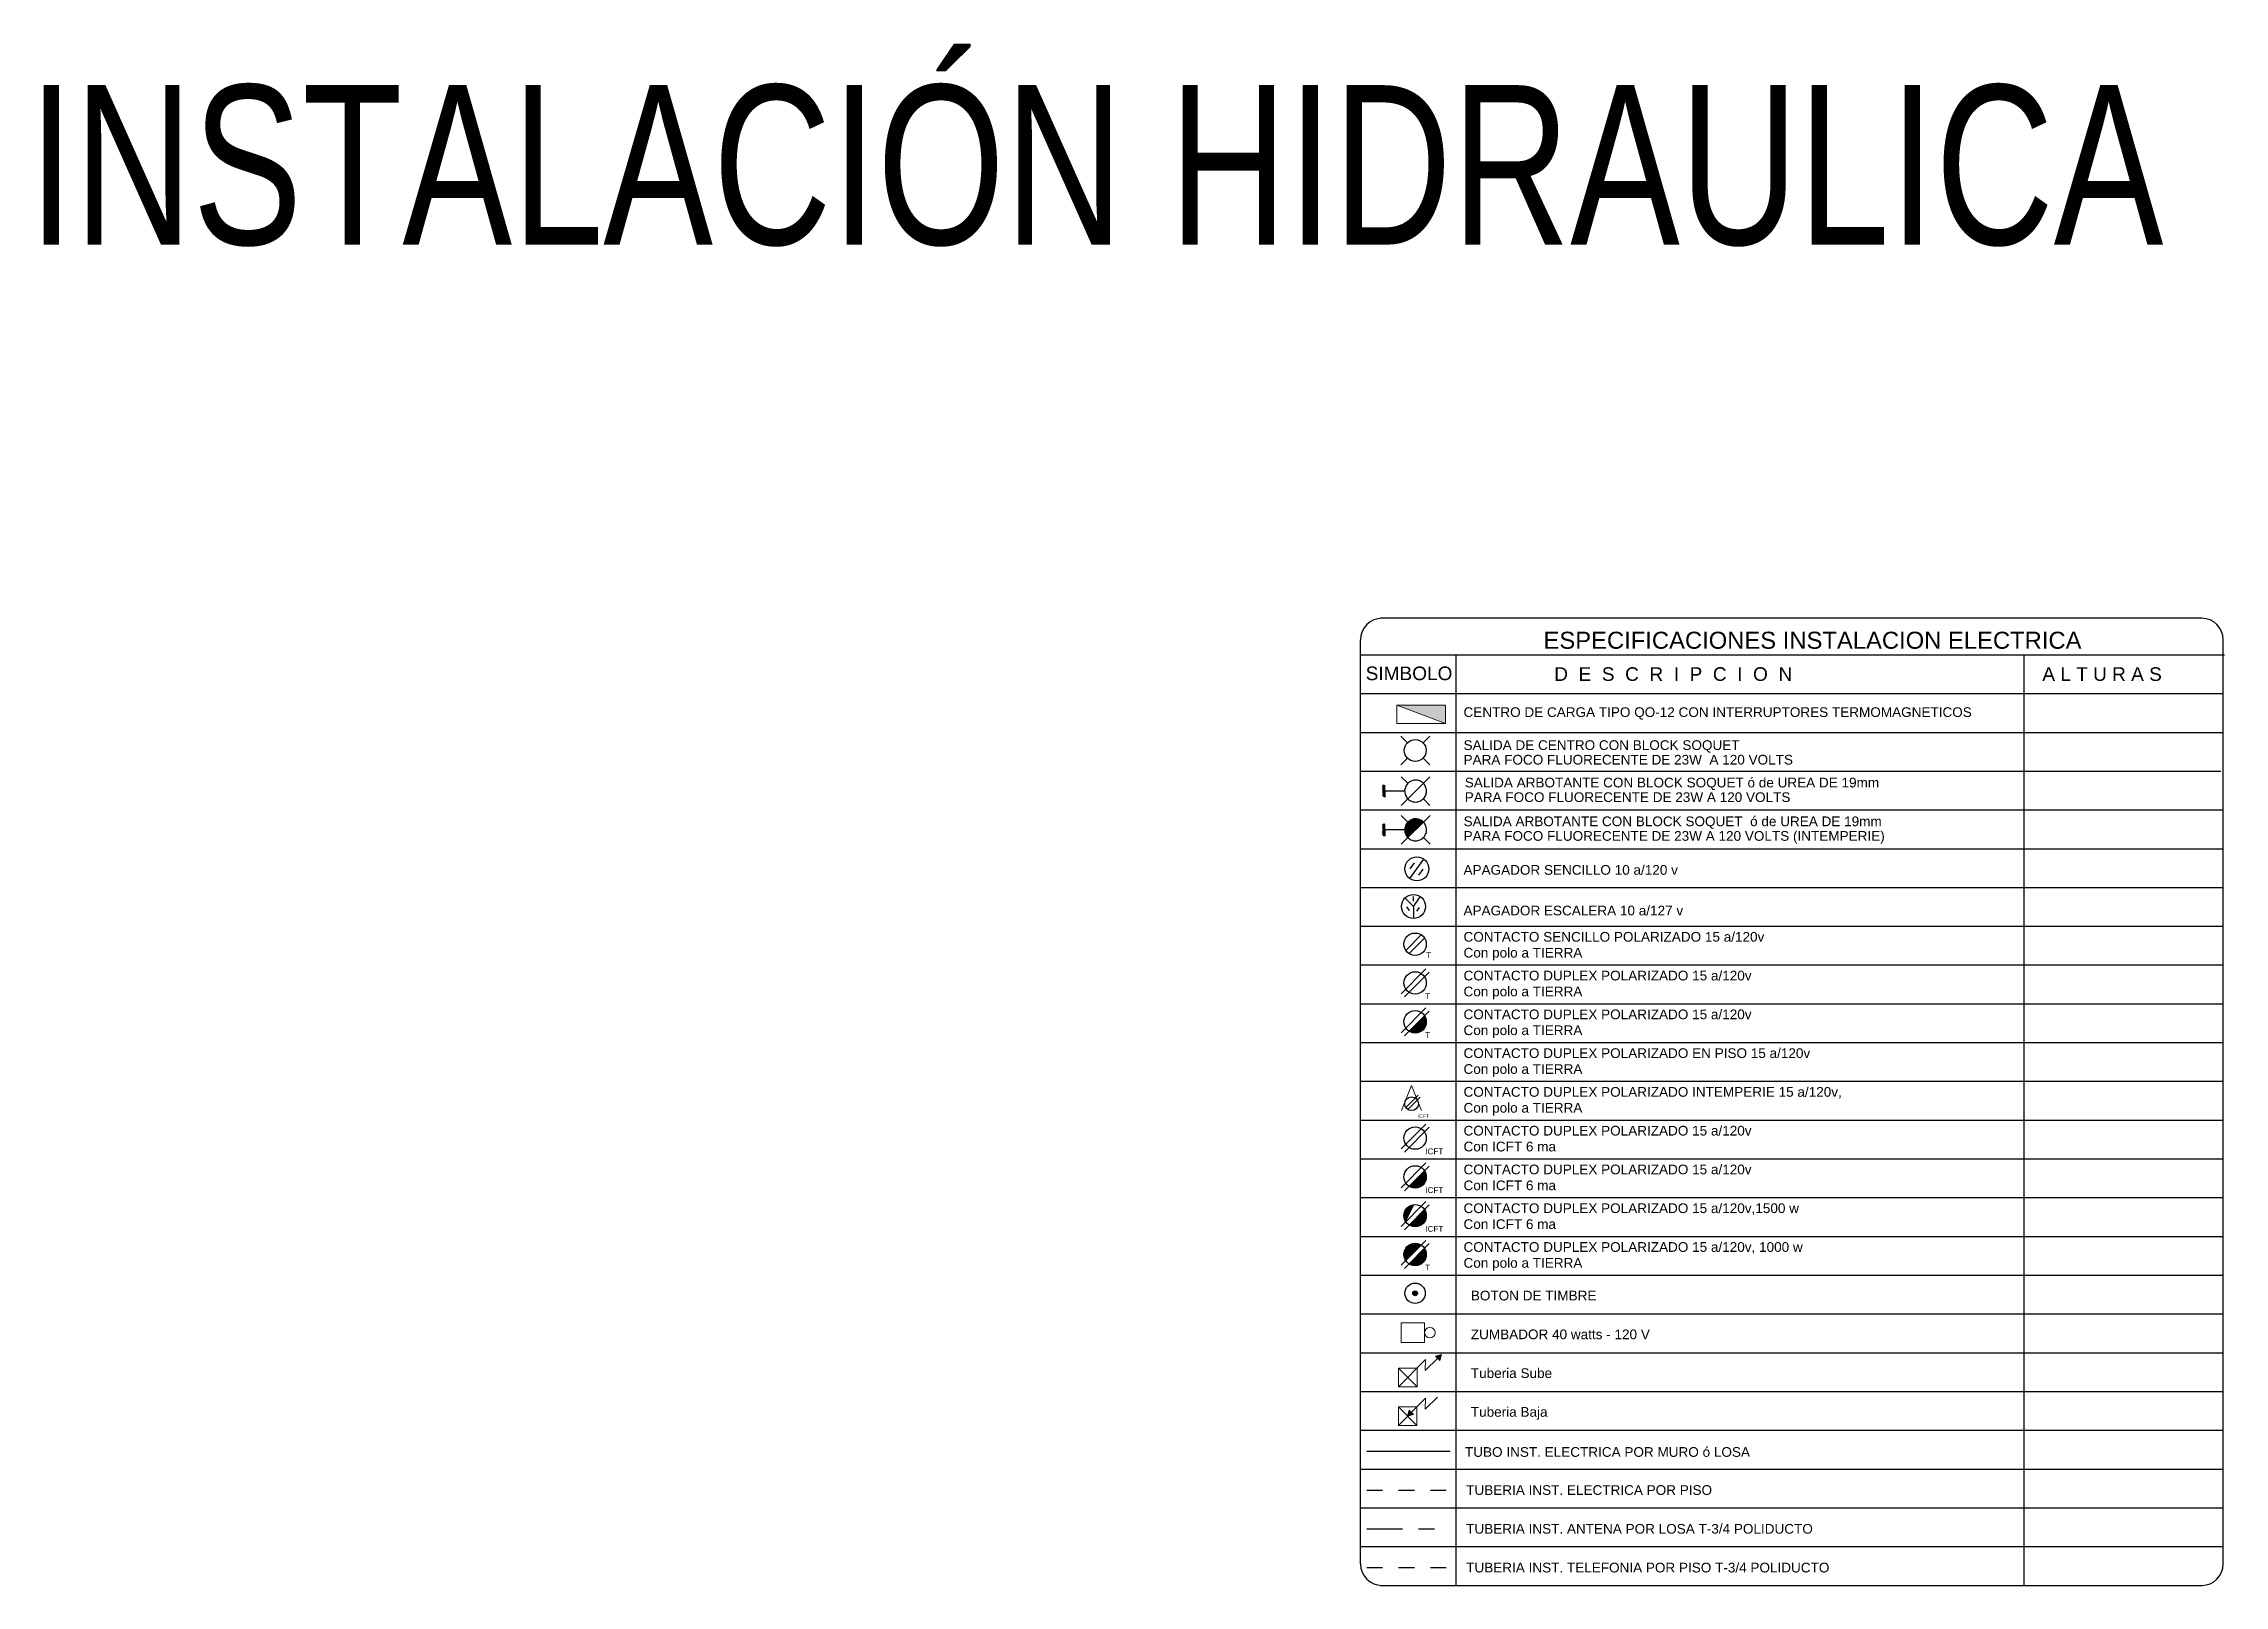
# Model space of a CAD drawing. Header units: millimetres. Extents: x 1309 to 1714, y 898 to 1242.
# Drawn here: x 1569.85 to 1583.54, y 1181.54 to 1191.22 of the extents above; entities that cross this region are included whole.
import ezdxf
from ezdxf.enums import TextEntityAlignment as Align

# ---------------------------------------------------------------- set-up
doc = ezdxf.new("R2010")
doc.units = ezdxf.units.MM
for name, pattern in [('HIDDEN2', [0.1875, 0.125, -0.0625]), ('MTY-T132-UF-BL$0$DASHDOT', [1, 0.5, -0.25, 0, -0.25]), ('MTY-T132-UF-BL$0$DASHED2', [0.375, 0.25, -0.125]), ('MTY-T132-UF-BL$0$Departamento Tipo A$0$SECCION1', [0.895, 0.45, -0.095, 0.08, -0.095, 0.08, -0.095])]:
    doc.linetypes.add(name, pattern=pattern)
doc.layers.add('Inst Sanit', color=44, linetype='Continuous', lineweight=40)
for name, color, linetype in [('Letreros', 7, 'Continuous'), ('LINEA LIMITE DE ZONIFICACION', 2, 'Continuous'), ('sanitario', 3, 'Continuous'), ('www.dwgautocad.com', 7, 'Continuous')]:
    doc.layers.add(name, color=color, linetype=linetype)
doc.styles.add('arial', font='arial.ttf')
doc.styles.get("Standard").update_dxf_attribs({"font": 'arial.ttf'})
doc.styles.add('TEXTO GENERAL', font='swissc.ttf', dxfattribs={"width": 0.9, "height": 1})
doc.styles.add('X-BB IXTACCIHUATL luis$0$X-BB LA ESPERANZA JINETES$0$X-BB ESPERANZA CARMELO PEREZ$0$HSBC_SUC. ANGELES-BB$0$ROMANS', font='romans.shx', dxfattribs={"width": 0.75})
doc.dimstyles.new('X-BB IXTACCIHUATL luis$0$X-BB LA ESPERANZA JINETES$0$X-BB ESPERANZA CARMELO PEREZ$0$HSBC_SUC. ANGELES-BB$0$DIM-50', dxfattribs={"dimscale": 0.5, "dimtxt": 0.4, "dimasz": 0.07, "dimexe": 0.05, "dimexo": 0.05, "dimgap": 0.05, "dimtad": 2, "dimzin": 3, "dimdsep": 46, "dimtxsty": 'X-BB IXTACCIHUATL luis$0$X-BB LA ESPERANZA JINETES$0$X-BB ESPERANZA CARMELO PEREZ$0$HSBC_SUC. ANGELES-BB$0$ROMANS', "dimblk": 'X-BB IXTACCIHUATL luis$0$X-BB LA ESPERANZA JINETES$0$X-BB ESPERANZA CARMELO PEREZ$0$HSBC_SUC. ANGELES-BB$0$_ARCHTICK', "dimcen": 0.05, "dimdle": 0.046875, "dimclrd": 256, "dimclre": 8, "dimclrt": 2, "dimazin": 0, "dimtfac": 1, "dimtix": 1, "dimtmove": 2, "dimatfit": 0, "dimldrblk": 'X-BB IXTACCIHUATL luis$0$X-BB LA ESPERANZA JINETES$0$X-BB ESPERANZA CARMELO PEREZ$0$HSBC_SUC. ANGELES-BB$0$_ARCHTICK', "dimfxl": 1, "dimtolj": 1, "dimtzin": 0, "dimlwd": -1, "dimlwe": -1, "dimarcsym": 0})

msp = doc.modelspace()

# ---------------------------------------------------------------- texts
at = {"layer": 'LINEA LIMITE DE ZONIFICACION', "ltscale": 0.01, "style": 'TEXTO GENERAL', "width": 0.9}
msp.add_text('INSTALACIÓN HIDRAULICA', height=1, dxfattribs=at).set_placement((1569.75487, 1189.95498))
at = {"layer": 'www.dwgautocad.com', "linetype": 'Continuous'}
for s, height, p in [('ESPECIFICACIONES INSTALACION ELECTRICA', 0.1069074, (1579.26536, 1187.41868)), ('SIMBOLO', 0.085526, (1578.14904, 1187.22177)), ('D  E  S  C  R  I  P  C  I  O  N ', 0.0855259, (1579.33292, 1187.21717)), ('A L T U R A S ', 0.0855259, (1582.39679, 1187.21717)), ('CENTRO DE CARGA TIPO QO-12 CON INTERRUPTORES TERMOMAGNETICOS', 0.0608184, (1578.76332, 1186.99073)), ('SALIDA DE CENTRO CON BLOCK SOQUET', 0.0608184, (1578.76357, 1186.78379)), ('PARA FOCO FLUORECENTE DE 23W  A 120 VOLTS', 0.0608184, (1578.76357, 1186.69228)), ('SALIDA ARBOTANTE CON BLOCK SOQUET ó de UREA DE 19mm ', 0.0608184, (1578.7711, 1186.54879)), ('PARA FOCO FLUORECENTE DE 23W A 120 VOLTS', 0.0608184, (1578.7711, 1186.45728)), ('SALIDA ARBOTANTE CON BLOCK SOQUET  ó de UREA DE 19mm ', 0.0608184, (1578.76382, 1186.30552)), ('PARA FOCO FLUORECENTE DE 23W A 120 VOLTS (INTEMPERIE)', 0.0608184, (1578.76382, 1186.21401)), ('APAGADOR SENCILLO 10 a/120 v ', 0.0608184, (1578.76332, 1186.00087)), ('APAGADOR ESCALERA 10 a/127 v ', 0.0608184, (1578.76332, 1185.74583)), ('CONTACTO SENCILLO POLARIZADO 15 a/120v', 0.0608184, (1578.76332, 1185.58099)), ('Con polo a TIERRA', 0.0608184, (1578.76332, 1185.4813)), ('CONTACTO DUPLEX POLARIZADO 15 a/120v', 0.0608184, (1578.76332, 1185.33772)), ('Con polo a TIERRA', 0.0608184, (1578.76332, 1185.23803)), ('CONTACTO DUPLEX POLARIZADO 15 a/120v', 0.0608184, (1578.76332, 1185.09444)), ('Con polo a TIERRA', 0.0608184, (1578.76332, 1184.99476)), ('CONTACTO DUPLEX POLARIZADO EN PISO 15 a/120v', 0.0608184, (1578.76332, 1184.85117)), ('Con polo a TIERRA', 0.0608184, (1578.76332, 1184.75148)), ('CONTACTO DUPLEX POLARIZADO INTEMPERIE 15 a/120v, ', 0.0608184, (1578.76332, 1184.6079)), ('Con polo a TIERRA', 0.0608184, (1578.76332, 1184.50821)), ('CONTACTO DUPLEX POLARIZADO 15 a/120v', 0.0608184, (1578.76332, 1184.36462)), ('Con ICFT 6 ma', 0.0608184, (1578.76332, 1184.26494)), ('CONTACTO DUPLEX POLARIZADO 15 a/120v', 0.0608184, (1578.76332, 1184.12135)), ('Con ICFT 6 ma', 0.0608184, (1578.76332, 1184.02166)), ('CONTACTO DUPLEX POLARIZADO 15 a/120v,1500 w', 0.0608184, (1578.76332, 1183.87807)), ('Con ICFT 6 ma', 0.0608184, (1578.76332, 1183.77839)), ('CONTACTO DUPLEX POLARIZADO 15 a/120v, 1000 w', 0.0608184, (1578.76332, 1183.6348)), ('Con polo a TIERRA', 0.0608184, (1578.76332, 1183.53511)), ('BOTON DE TIMBRE', 0.0608184, (1578.80938, 1183.32999)), ('ZUMBADOR 40 watts - 120 V', 0.0608184, (1578.80938, 1183.08672)), ('Tuberia Sube', 0.0608184, (1578.80938, 1182.84344)), ('Tuberia Baja', 0.0608184, (1578.80938, 1182.60017)), ('TUBO INST. ELECTRICA POR MURO ó LOSA', 0.0608184, (1578.77251, 1182.34874)), ('TUBERIA INST. ELECTRICA POR PISO', 0.0608184, (1578.78004, 1182.10988)), ('TUBERIA INST. ANTENA POR LOSA T-3/4 POLIDUCTO', 0.0608184, (1578.78004, 1181.8666)), ('TUBERIA INST. TELEFONIA POR PISO T-3/4 POLIDUCTO', 0.0608184, (1578.78004, 1181.62333))]:
    msp.add_text(s, height=height, dxfattribs=at).set_placement(p)

# ---------------------------------------------------------------- blocks, each defined once
blk = doc.blocks.new('1')
at = {"layer": 'www.dwgautocad.com', "lineweight": 0}
h = blk.add_hatch(color=256, dxfattribs=at)
h.dxf.hatch_style = 1
h.paths.add_polyline_path([(-3.383, 6.182), (-3.689, 6.182), (-3.383, 6.066)])
blk.add_line((-3.689, 6.182), (-3.383, 6.066), dxfattribs=at)
blk.add_lwpolyline([(-3.689, 6.182), (-3.383, 6.182), (-3.383, 6.066), (-3.689, 6.066)], close=True, dxfattribs=at)
blk = doc.blocks.new('2')
at = {"layer": 'www.dwgautocad.com'}
for p, q in [((-3.621, 5.946), (-3.663, 5.988)), ((-3.524, 5.946), (-3.482, 5.988)), ((-3.663, 5.807), (-3.621, 5.849)), ((-3.482, 5.807), (-3.524, 5.849))]:
    blk.add_line(p, q, dxfattribs=at)
blk.add_circle((-3.573, 5.898), 0.0687, dxfattribs=at)
blk = doc.blocks.new('3')
at = {"layer": 'www.dwgautocad.com'}
for p, q in [((-3.764, 5.662), (-3.779, 5.678)), ((-3.764, 5.653), (-3.779, 5.669)), ((-3.764, 5.645), (-3.779, 5.66)), ((-3.764, 5.636), (-3.779, 5.652)), ((-3.764, 5.628), (-3.779, 5.643)), ((-3.764, 5.619), (-3.779, 5.635)), ((-3.764, 5.61), (-3.779, 5.626)), ((-3.767, 5.605), (-3.779, 5.617)), ((-3.764, 5.671), (-3.774, 5.681)), ((-3.764, 5.679), (-3.766, 5.681)), ((-3.764, 5.643), (-3.764, 5.681)), ((-3.764, 5.643), (-3.764, 5.681)), ((-3.64, 5.643), (-3.764, 5.643)), ((-3.764, 5.643), (-3.764, 5.605)), ((-3.619, 5.692), (-3.661, 5.733)), ((-3.661, 5.553), (-3.481, 5.733)), ((-3.639, 5.653), (-3.64, 5.646)), ((-3.64, 5.646), (-3.639, 5.638)), ((-3.637, 5.66), (-3.639, 5.653)), ((-3.639, 5.638), (-3.639, 5.631)), ((-3.639, 5.631), (-3.637, 5.624)), ((-3.635, 5.667), (-3.637, 5.66)), ((-3.637, 5.624), (-3.635, 5.617)), ((-3.632, 5.674), (-3.635, 5.667)), ((-3.635, 5.617), (-3.631, 5.611)), ((-3.629, 5.68), (-3.632, 5.674)), ((-3.624, 5.686), (-3.629, 5.68)), ((-3.619, 5.692), (-3.624, 5.686)), ((-3.614, 5.697), (-3.619, 5.692)), ((-3.608, 5.701), (-3.614, 5.697)), ((-3.602, 5.704), (-3.608, 5.701)), ((-3.595, 5.707), (-3.602, 5.704)), ((-3.588, 5.71), (-3.595, 5.707)), ((-3.581, 5.711), (-3.588, 5.71)), ((-3.574, 5.712), (-3.581, 5.711)), ((-3.566, 5.712), (-3.574, 5.712)), ((-3.559, 5.711), (-3.566, 5.712)), ((-3.552, 5.709), (-3.559, 5.711)), ((-3.545, 5.707), (-3.552, 5.709)), ((-3.538, 5.704), (-3.545, 5.707)), ((-3.532, 5.7), (-3.538, 5.704)), ((-3.526, 5.695), (-3.532, 5.7)), ((-3.521, 5.69), (-3.526, 5.695)), ((-3.516, 5.685), (-3.521, 5.69)), ((-3.512, 5.679), (-3.516, 5.685)), ((-3.509, 5.672), (-3.512, 5.679)), ((-3.511, 5.609), (-3.508, 5.615)), ((-3.506, 5.665), (-3.509, 5.672)), ((-3.508, 5.615), (-3.505, 5.622)), ((-3.504, 5.658), (-3.506, 5.665)), ((-3.505, 5.622), (-3.504, 5.629)), ((-3.503, 5.651), (-3.504, 5.658)), ((-3.504, 5.629), (-3.502, 5.637)), ((-3.502, 5.644), (-3.503, 5.651)), ((-3.502, 5.637), (-3.502, 5.644)), ((-3.631, 5.611), (-3.628, 5.604)), ((-3.628, 5.604), (-3.623, 5.598)), ((-3.623, 5.598), (-3.618, 5.593)), ((-3.618, 5.593), (-3.613, 5.588)), ((-3.613, 5.588), (-3.607, 5.584)), ((-3.607, 5.584), (-3.6, 5.581)), ((-3.6, 5.581), (-3.593, 5.578)), ((-3.593, 5.578), (-3.586, 5.576)), ((-3.586, 5.576), (-3.579, 5.575)), ((-3.579, 5.575), (-3.572, 5.574)), ((-3.572, 5.574), (-3.564, 5.575)), ((-3.564, 5.575), (-3.557, 5.576)), ((-3.557, 5.576), (-3.55, 5.578)), ((-3.55, 5.578), (-3.543, 5.58)), ((-3.543, 5.58), (-3.537, 5.583)), ((-3.537, 5.583), (-3.531, 5.587)), ((-3.531, 5.587), (-3.525, 5.592)), ((-3.525, 5.592), (-3.52, 5.597)), ((-3.481, 5.553), (-3.522, 5.595)), ((-3.52, 5.597), (-3.515, 5.603)), ((-3.515, 5.603), (-3.511, 5.609))]:
    blk.add_line(p, q, dxfattribs=at)
blk = doc.blocks.new('4')
at = {"layer": 'www.dwgautocad.com', "lineweight": 0}
h = blk.add_hatch(color=256, dxfattribs=at)
h.dxf.hatch_style = 1
h.paths.add_polyline_path([(-3.522, 5.448), (-3.526, 5.452), (-3.532, 5.457), (-3.538, 5.46), (-3.545, 5.463), (-3.552, 5.466), (-3.559, 5.467), (-3.566, 5.468), (-3.573, 5.468), (-3.581, 5.468), (-3.588, 5.466), (-3.595, 5.464), (-3.602, 5.461), (-3.608, 5.458), (-3.614, 5.453), (-3.619, 5.448), (-3.624, 5.443), (-3.629, 5.437), (-3.632, 5.431), (-3.635, 5.424), (-3.637, 5.417), (-3.639, 5.41), (-3.639, 5.403), (-3.639, 5.395), (-3.638, 5.388), (-3.637, 5.381), (-3.634, 5.374), (-3.631, 5.367), (-3.628, 5.361), (-3.623, 5.355), (-3.619, 5.351)])
at = {"layer": 'www.dwgautocad.com'}
for p, q in [((-3.619, 5.448), (-3.661, 5.49)), ((-3.522, 5.448), (-3.48, 5.49)), ((-3.764, 5.419), (-3.779, 5.434)), ((-3.764, 5.41), (-3.779, 5.426)), ((-3.764, 5.401), (-3.779, 5.417)), ((-3.764, 5.393), (-3.779, 5.409)), ((-3.764, 5.385), (-3.779, 5.4)), ((-3.764, 5.375), (-3.779, 5.391)), ((-3.764, 5.367), (-3.779, 5.383)), ((-3.767, 5.361), (-3.779, 5.374)), ((-3.764, 5.427), (-3.774, 5.438)), ((-3.764, 5.436), (-3.766, 5.438)), ((-3.764, 5.4), (-3.764, 5.438)), ((-3.764, 5.4), (-3.764, 5.438)), ((-3.64, 5.4), (-3.764, 5.4)), ((-3.764, 5.4), (-3.764, 5.361)), ((-3.661, 5.309), (-3.619, 5.351)), ((-3.637, 5.417), (-3.639, 5.41)), ((-3.639, 5.41), (-3.639, 5.403)), ((-3.639, 5.403), (-3.639, 5.395)), ((-3.639, 5.395), (-3.638, 5.388)), ((-3.638, 5.388), (-3.637, 5.381)), ((-3.635, 5.424), (-3.637, 5.417)), ((-3.637, 5.381), (-3.634, 5.374)), ((-3.632, 5.431), (-3.635, 5.424)), ((-3.634, 5.374), (-3.631, 5.367)), ((-3.629, 5.437), (-3.632, 5.431)), ((-3.631, 5.367), (-3.628, 5.361)), ((-3.624, 5.443), (-3.629, 5.437)), ((-3.628, 5.361), (-3.623, 5.355)), ((-3.619, 5.448), (-3.624, 5.443)), ((-3.623, 5.355), (-3.618, 5.35)), ((-3.614, 5.453), (-3.619, 5.448)), ((-3.619, 5.351), (-3.522, 5.448)), ((-3.618, 5.35), (-3.612, 5.345)), ((-3.608, 5.458), (-3.614, 5.453)), ((-3.612, 5.345), (-3.606, 5.341)), ((-3.602, 5.461), (-3.608, 5.458)), ((-3.606, 5.341), (-3.6, 5.338)), ((-3.595, 5.464), (-3.602, 5.461)), ((-3.588, 5.466), (-3.595, 5.464)), ((-3.581, 5.468), (-3.588, 5.466)), ((-3.573, 5.468), (-3.581, 5.468)), ((-3.566, 5.468), (-3.573, 5.468)), ((-3.559, 5.467), (-3.566, 5.468)), ((-3.552, 5.466), (-3.559, 5.467)), ((-3.545, 5.463), (-3.552, 5.466)), ((-3.538, 5.46), (-3.545, 5.463)), ((-3.543, 5.337), (-3.537, 5.34)), ((-3.532, 5.457), (-3.538, 5.46)), ((-3.537, 5.34), (-3.53, 5.344)), ((-3.526, 5.452), (-3.532, 5.457)), ((-3.53, 5.344), (-3.525, 5.349)), ((-3.521, 5.447), (-3.526, 5.452)), ((-3.525, 5.349), (-3.52, 5.354)), ((-3.48, 5.309), (-3.522, 5.351)), ((-3.516, 5.441), (-3.521, 5.447)), ((-3.52, 5.354), (-3.515, 5.359)), ((-3.512, 5.435), (-3.516, 5.441)), ((-3.515, 5.359), (-3.511, 5.366)), ((-3.509, 5.429), (-3.512, 5.435)), ((-3.511, 5.366), (-3.508, 5.372)), ((-3.506, 5.422), (-3.509, 5.429)), ((-3.508, 5.372), (-3.505, 5.379)), ((-3.504, 5.415), (-3.506, 5.422)), ((-3.505, 5.379), (-3.503, 5.386)), ((-3.502, 5.408), (-3.504, 5.415)), ((-3.503, 5.386), (-3.502, 5.393)), ((-3.502, 5.401), (-3.502, 5.408)), ((-3.502, 5.393), (-3.502, 5.401)), ((-3.6, 5.338), (-3.593, 5.335)), ((-3.593, 5.335), (-3.586, 5.333)), ((-3.586, 5.333), (-3.579, 5.331)), ((-3.579, 5.331), (-3.572, 5.331)), ((-3.572, 5.331), (-3.564, 5.331)), ((-3.564, 5.331), (-3.557, 5.332)), ((-3.557, 5.332), (-3.55, 5.334)), ((-3.55, 5.334), (-3.543, 5.337))]:
    blk.add_line(p, q, dxfattribs=at)
blk = doc.blocks.new('5')
at = {"layer": 'www.dwgautocad.com'}
for p, q in [((-3.607, 5.094), (-3.519, 5.216)), ((-3.605, 5.155), (-3.578, 5.192)), ((-3.55, 5.115), (-3.523, 5.152))]:
    blk.add_line(p, q, dxfattribs=at)
blk.add_circle((-3.563, 5.155), 0.0755, dxfattribs=at)
blk = doc.blocks.new('6')
at = {"layer": 'www.dwgautocad.com'}
for p, q in [((-3.584, 4.919), (-3.638, 4.973)), ((-3.583, 4.952), (-3.585, 4.981)), ((-3.584, 4.919), (-3.54, 4.981)), ((-3.609, 4.893), (-3.626, 4.916)), ((-3.584, 4.919), (-3.584, 4.844)), ((-3.564, 4.89), (-3.547, 4.913))]:
    blk.add_line(p, q, dxfattribs=at)
blk.add_circle((-3.584, 4.919), 0.0755, dxfattribs=at)
blk = doc.blocks.new('7')
at = {"layer": 'www.dwgautocad.com'}
for p, q in [((-3.535, 4.741), (-3.632, 4.643)), ((-3.632, 4.643), (-3.535, 4.741)), ((-3.612, 4.623), (-3.515, 4.721)), ((-3.515, 4.721), (-3.612, 4.623))]:
    blk.add_line(p, q, dxfattribs=at)
blk.add_circle((-3.574, 4.682), 0.0703, dxfattribs=at)
blk.add_circle((-3.574, 4.682), 0.0703, dxfattribs=at)
blk.add_text('T', height=0.0365, dxfattribs=at).set_placement((-3.504, 4.595))
blk = doc.blocks.new('8')
at = {"layer": 'www.dwgautocad.com'}
for p, q in [((-3.661, 4.371), (-3.506, 4.527)), ((-3.641, 4.351), (-3.486, 4.507)), ((-3.486, 4.507), (-3.641, 4.351))]:
    blk.add_line(p, q, dxfattribs=at)
blk.add_circle((-3.574, 4.439), 0.0703, dxfattribs=at)
blk.add_circle((-3.574, 4.439), 0.0703, dxfattribs=at)
blk.add_text('T', height=0.0365, dxfattribs=at).set_placement((-3.51, 4.338))
blk = doc.blocks.new('9')
at = {"layer": 'www.dwgautocad.com', "linetype": 'Continuous', "lineweight": 0}
h = blk.add_hatch(color=256, dxfattribs=at)
h.dxf.hatch_style = 1
h.paths.add_polyline_path([(-3.503, 4.195, 0.147057), (-3.515, 4.234), (-3.612, 4.137, 0.597676)])
at = {"layer": 'www.dwgautocad.com'}
for p, q in [((-3.661, 4.127), (-3.506, 4.283)), ((-3.641, 4.108), (-3.486, 4.263)), ((-3.486, 4.263), (-3.641, 4.108))]:
    blk.add_line(p, q, dxfattribs=at)
blk.add_circle((-3.574, 4.195), 0.0703, dxfattribs=at)
blk.add_circle((-3.574, 4.195), 0.0703, dxfattribs=at)
blk.add_text('T', height=0.0365, dxfattribs=at).set_placement((-3.51, 4.094))
blk = doc.blocks.new('11')
at = {"layer": 'www.dwgautocad.com', "lineweight": 0}
for q in [(-3.66, 3.638), (-3.533, 3.638)]:
    blk.add_line((-3.596, 3.796), q, dxfattribs=at)
at = {"layer": 'www.dwgautocad.com'}
for p, q in [((-3.632, 3.657), (-3.555, 3.735)), ((-3.62, 3.645), (-3.542, 3.723)), ((-3.542, 3.723), (-3.62, 3.645))]:
    blk.add_line(p, q, dxfattribs=at)
blk.add_circle((-3.596, 3.681), 0.0431, dxfattribs=at)
blk.add_circle((-3.596, 3.681), 0.0431, dxfattribs=at)
blk.add_text('ICFT', height=0.0224, dxfattribs=at).set_placement((-3.557, 3.593))
blk = doc.blocks.new('12')
at = {"layer": 'www.dwgautocad.com'}
for p, q in [((-3.661, 3.398), (-3.506, 3.553)), ((-3.641, 3.378), (-3.486, 3.534)), ((-3.486, 3.534), (-3.641, 3.378))]:
    blk.add_line(p, q, dxfattribs=at)
blk.add_circle((-3.574, 3.466), 0.0703, dxfattribs=at)
blk.add_circle((-3.574, 3.466), 0.0703, dxfattribs=at)
blk.add_text('ICFT', height=0.0365, dxfattribs=at).set_placement((-3.51, 3.364))
blk = doc.blocks.new('13')
at = {"layer": 'www.dwgautocad.com', "lineweight": 0}
h = blk.add_hatch(color=256, dxfattribs=at)
h.dxf.hatch_style = 1
h.paths.add_polyline_path([(-3.503, 3.222, 0.147057), (-3.515, 3.261), (-3.612, 3.164, 0.597676)])
at = {"layer": 'www.dwgautocad.com'}
for p, q in [((-3.661, 3.154), (-3.506, 3.31)), ((-3.641, 3.134), (-3.486, 3.29)), ((-3.486, 3.29), (-3.641, 3.134))]:
    blk.add_line(p, q, dxfattribs=at)
blk.add_circle((-3.574, 3.222), 0.0703, dxfattribs=at)
blk.add_circle((-3.574, 3.222), 0.0703, dxfattribs=at)
blk.add_text('ICFT', height=0.0365, dxfattribs=at).set_placement((-3.51, 3.121))
blk = doc.blocks.new('14')
at = {"layer": 'www.dwgautocad.com', "linetype": 'Continuous', "lineweight": 0}
h = blk.add_hatch(color=256, dxfattribs=at)
h.dxf.hatch_style = 1
edge = h.paths.add_edge_path()
edge.add_arc((-3.574, 2.979), 0.0703, 56.537, 93.4608, ccw=False)
edge.add_line((-3.535, 3.038), (-3.632, 2.94))
edge.add_arc((-3.574, 2.979), 0.0703, 93.4608, 213.463, ccw=False)
h = blk.add_hatch(color=256, dxfattribs=at)
h.dxf.hatch_style = 1
h.paths.add_polyline_path([(-3.503, 2.979, 0.147057), (-3.515, 3.018), (-3.612, 2.92, 0.597676)])
at = {"layer": 'www.dwgautocad.com', "linetype": 'Continuous'}
for p, q in [((-3.661, 2.911), (-3.506, 3.067)), ((-3.641, 2.891), (-3.486, 3.047)), ((-3.486, 3.047), (-3.641, 2.891))]:
    blk.add_line(p, q, dxfattribs=at)
blk.add_circle((-3.574, 2.979), 0.0703, dxfattribs=at)
blk.add_circle((-3.574, 2.979), 0.0703, dxfattribs=at)
blk.add_text('ICFT', height=0.0365, dxfattribs=at).set_placement((-3.51, 2.878))
blk = doc.blocks.new('15')
at = {"layer": 'www.dwgautocad.com', "linetype": 'Continuous', "lineweight": 0}
h = blk.add_hatch(color=256, dxfattribs=at)
h.dxf.hatch_style = 1
h.paths.add_polyline_path([(-3.535, 2.794, 0.597676), (-3.644, 2.736, 0.147057), (-3.632, 2.697)])
h.paths.add_polyline_path([(-3.503, 2.736, 0.147057), (-3.515, 2.775), (-3.612, 2.677, 0.597676)])
at = {"layer": 'www.dwgautocad.com'}
for p, q in [((-3.661, 2.668), (-3.506, 2.824)), ((-3.641, 2.648), (-3.486, 2.804)), ((-3.486, 2.804), (-3.641, 2.648))]:
    blk.add_line(p, q, dxfattribs=at)
blk.add_circle((-3.574, 2.736), 0.0703, dxfattribs=at)
blk.add_circle((-3.574, 2.736), 0.0703, dxfattribs=at)
blk.add_text('T', height=0.0365, dxfattribs=at).set_placement((-3.51, 2.635))
blk = doc.blocks.new('16')
at = {"layer": 'www.dwgautocad.com', "lineweight": 0}
h = blk.add_hatch(color=256, dxfattribs=at)
h.dxf.hatch_style = 1
h.paths.add_polyline_path([(-3.589, 2.492, 1), (-3.558, 2.492, 1)])
at = {"layer": 'www.dwgautocad.com'}
for radius in [0.0639, 0.0639, 0.0152]:
    blk.add_circle((-3.574, 2.492), radius, dxfattribs=at)
blk = doc.blocks.new('17')
at = {"layer": 'www.dwgautocad.com', "lineweight": 0}
blk.add_lwpolyline([(-3.661, 2.307), (-3.514, 2.307), (-3.514, 2.184), (-3.661, 2.184)], close=True, dxfattribs=at)
blk.add_circle((-3.481, 2.245), 0.0331, dxfattribs=at)
blk = doc.blocks.new('18')
at = {"layer": 'www.dwgautocad.com', "lineweight": 0}
h = blk.add_hatch(color=256, dxfattribs=at)
h.dxf.hatch_style = 1
h.paths.add_polyline_path([(-3.409, 2.108), (-3.446, 2.098), (-3.419, 2.071)])
for p, q in [((-3.508, 2.077), (-3.678, 1.906)), ((-3.432, 2.084), (-3.51, 2.007)), ((-3.508, 2.077), (-3.51, 2.007)), ((-3.678, 2.023), (-3.561, 1.906))]:
    blk.add_line(p, q, dxfattribs=at)
for points in [[(-3.409, 2.108), (-3.446, 2.098), (-3.419, 2.071)], [(-3.678, 2.023), (-3.678, 1.906), (-3.561, 1.906), (-3.561, 2.023)]]:
    blk.add_lwpolyline(points, close=True, dxfattribs=at)
blk = doc.blocks.new('19')
at = {"layer": 'www.dwgautocad.com', "lineweight": 0}
h = blk.add_hatch(color=256, dxfattribs=at)
h.dxf.hatch_style = 1
h.paths.add_polyline_path([(-3.621, 1.721), (-3.583, 1.732), (-3.611, 1.759)])
for p, q in [((-3.509, 1.833), (-3.679, 1.663)), ((-3.679, 1.78), (-3.563, 1.663)), ((-3.434, 1.841), (-3.511, 1.764)), ((-3.509, 1.833), (-3.511, 1.764))]:
    blk.add_line(p, q, dxfattribs=at)
for points in [[(-3.679, 1.78), (-3.679, 1.663), (-3.563, 1.663), (-3.563, 1.78)], [(-3.621, 1.721), (-3.583, 1.732), (-3.611, 1.759)]]:
    blk.add_lwpolyline(points, close=True, dxfattribs=at)
blk = doc.blocks.new('A$C0B1D2285')
for p, q in [((0.2639, 0.4328), (0.3318, 0.472)), ((0.2639, 0.4328), (0.3318, 0.472)), ((0.2639, 0.4328), (0.2639, 0.4293)), ((0.2972, 0.4136), (0.2639, 0.4328)), ((0.2972, 0.4136), (0.3651, 0.4528)), ((0.3651, 0.4528), (0.3318, 0.472)), ((0.3644, 0.4494), (0.3318, 0.4305)), ((0.3318, 0.4335), (0.3318, 0.291)), ((0.3703, 0.4498), (0.3367, 0.4306)), ((0.3644, 0.4494), (0.367, 0.4479)), ((0.3651, 0.4528), (0.3651, 0.449)), ((0.4381, 0.4106), (0.3703, 0.4498)), ((0.4381, 0.4106), (0.3703, 0.4498)), ((0.1506, 0.3289), (0.1172, 0.3481)), ((0.1172, 0.3481), (0.1172, 0.3446)), ((0.1911, 0.3872), (0.1883, 0.3856)), ((0.2239, 0.3712), (0.1905, 0.3905)), ((0.1905, 0.3905), (0.1905, 0.3869)), ((0.1911, 0.3872), (0.2239, 0.3683)), ((0.2239, 0.3683), (0.2186, 0.3652)), ((0.2186, 0.3682), (0.2186, 0.3652)), ((0.2239, 0.3712), (0.2239, 0.3683)), ((0.2644, 0.4296), (0.2617, 0.428)), ((0.2644, 0.4296), (0.2972, 0.4106)), ((0.2972, 0.4106), (0.2919, 0.4076)), ((0.2919, 0.4105), (0.2919, 0.4076)), ((0.2972, 0.4136), (0.2972, 0.4106)), ((0.3318, 0.4305), (0.3367, 0.4277)), ((0.3367, 0.4306), (0.3367, 0.4277)), ((0.3367, 0.4306), (0.3367, 0.4277)), ((0.4048, 0.3913), (0.3367, 0.4306)), ((0.4048, 0.3913), (0.3367, 0.4306)), ((0.4048, 0.3913), (0.4381, 0.4106)), ((0.4376, 0.4073), (0.4048, 0.3884)), ((0.4048, 0.3913), (0.4048, 0.3884)), ((0.4048, 0.3913), (0.4048, 0.3884)), ((0.4048, 0.3884), (0.4101, 0.3853)), ((0.4436, 0.4074), (0.4101, 0.3883)), ((0.4781, 0.349), (0.4101, 0.3883)), ((0.4101, 0.3883), (0.4101, 0.3853)), ((0.4101, 0.3883), (0.4101, 0.3853)), ((0.4376, 0.4073), (0.4405, 0.4057)), ((0.4381, 0.4106), (0.4381, 0.407)), ((0.5115, 0.3683), (0.4436, 0.4074)), ((0.5115, 0.3683), (0.4436, 0.4074)), ((0.4781, 0.349), (0.5115, 0.3683)), ((0.5109, 0.365), (0.4781, 0.346)), ((0.4781, 0.349), (0.4781, 0.346)), ((0.4781, 0.346), (0.4812, 0.3443)), ((0.5109, 0.365), (0.514, 0.3632)), ((0.5115, 0.3683), (0.5115, 0.3647)), ((0.5506, 0.3459), (0.5506, 0.3279)), ((0.0439, 0.3058), (0.1117, 0.345)), ((0.0439, 0.3058), (0.0439, 0.2878)), ((0.0774, 0.2865), (0.0439, 0.3058)), ((0.0439, 0.2878), (0.0772, 0.2685)), ((0.0439, 0.2827), (0.0467, 0.2843)), ((0.0439, 0.2827), (0.0439, 0.2647)), ((0.1159, 0.2231), (0.0439, 0.2647)), ((0.0439, 0.2596), (0.0467, 0.2613)), ((0.0772, 0.2404), (0.0439, 0.2596)), ((0.0439, 0.2596), (0.0439, 0.2417)), ((0.0467, 0.2831), (0.0467, 0.2862)), ((0.0467, 0.2602), (0.0467, 0.2631)), ((0.0772, 0.2865), (0.1453, 0.3258)), ((0.0772, 0.2865), (0.1453, 0.3258)), ((0.0772, 0.2865), (0.1106, 0.3058)), ((0.0772, 0.2865), (0.0772, 0.2685)), ((0.0772, 0.2865), (0.0772, 0.2685)), ((0.0772, 0.2685), (0.0792, 0.2697)), ((0.11, 0.3025), (0.0792, 0.2848)), ((0.0792, 0.2848), (0.0825, 0.2829)), ((0.0792, 0.2697), (0.0792, 0.2848)), ((0.116, 0.3027), (0.0825, 0.2835)), ((0.1506, 0.2442), (0.0825, 0.2835)), ((0.1506, 0.2442), (0.0825, 0.2835)), ((0.0825, 0.2835), (0.0825, 0.2655)), ((0.1506, 0.2262), (0.0825, 0.2655)), ((0.11, 0.3025), (0.1128, 0.301)), ((0.1117, 0.345), (0.1453, 0.3258)), ((0.1177, 0.3449), (0.115, 0.3433)), ((0.1839, 0.2635), (0.116, 0.3027)), ((0.1839, 0.2635), (0.116, 0.3027)), ((0.1177, 0.3449), (0.1506, 0.3259)), ((0.1506, 0.3259), (0.1453, 0.3229)), ((0.1453, 0.3258), (0.1453, 0.3229)), ((0.1506, 0.3289), (0.1506, 0.3259)), ((0.1506, 0.2442), (0.1839, 0.2635)), ((0.1834, 0.2602), (0.1526, 0.2424)), ((0.1894, 0.2603), (0.1559, 0.2411)), ((0.1834, 0.2602), (0.1861, 0.2586)), ((0.1839, 0.2635), (0.1839, 0.2599)), ((0.2573, 0.2211), (0.1894, 0.2603)), ((0.2573, 0.2211), (0.1894, 0.2603)), ((0.3318, 0.291), (0.234, 0.2346)), ((0.3318, 0.291), (0.3603, 0.2745)), ((0.3764, 0.2802), (0.3737, 0.2786)), ((0.3746, 0.2211), (0.4426, 0.2604)), ((0.3746, 0.2211), (0.4426, 0.2604)), ((0.4092, 0.2642), (0.3759, 0.2835)), ((0.3759, 0.2835), (0.3759, 0.2799)), ((0.3764, 0.2802), (0.4072, 0.2624)), ((0.4072, 0.2624), (0.4039, 0.2606)), ((0.4039, 0.2612), (0.4039, 0.2432)), ((0.4072, 0.2474), (0.4072, 0.2624)), ((0.4092, 0.2462), (0.4773, 0.2855)), ((0.4092, 0.2642), (0.4092, 0.2462)), ((0.4426, 0.2604), (0.4426, 0.2424)), ((0.4459, 0.2466), (0.4459, 0.2646)), ((0.4479, 0.2635), (0.4459, 0.2646)), ((0.4459, 0.2473), (0.4459, 0.2617)), ((0.4498, 0.3226), (0.447, 0.321)), ((0.4479, 0.2635), (0.5159, 0.3027)), ((0.4479, 0.2635), (0.5159, 0.3027)), ((0.4479, 0.2455), (0.5159, 0.2848)), ((0.4479, 0.2635), (0.4479, 0.2455)), ((0.4826, 0.3066), (0.4492, 0.3258)), ((0.4492, 0.3258), (0.4492, 0.3223)), ((0.4498, 0.3226), (0.4805, 0.3048)), ((0.4805, 0.3048), (0.4773, 0.3029)), ((0.4773, 0.3035), (0.4773, 0.2855)), ((0.4805, 0.2897), (0.4805, 0.3048)), ((0.5474, 0.3002), (0.4805, 0.2616)), ((0.4826, 0.2886), (0.4805, 0.2897)), ((0.4826, 0.2604), (0.4805, 0.2616)), ((0.4805, 0.2436), (0.4805, 0.2616)), ((0.4826, 0.2886), (0.5506, 0.3279)), ((0.4826, 0.3066), (0.4826, 0.2886)), ((0.4826, 0.2424), (0.5506, 0.2817)), ((0.4826, 0.2604), (0.4826, 0.2424)), ((0.5159, 0.3027), (0.5159, 0.2848)), ((0.5159, 0.3027), (0.5159, 0.2848)), ((0.5192, 0.289), (0.5192, 0.307)), ((0.5212, 0.3058), (0.5192, 0.307)), ((0.5212, 0.2878), (0.5192, 0.289)), ((0.5212, 0.2597), (0.5192, 0.2608)), ((0.5192, 0.2428), (0.5192, 0.2608)), ((0.5212, 0.3058), (0.5506, 0.3228)), ((0.5212, 0.2878), (0.5212, 0.3058)), ((0.5506, 0.3048), (0.5212, 0.2878)), ((0.5212, 0.2597), (0.5506, 0.2766)), ((0.5212, 0.2417), (0.5212, 0.2597)), ((0.5474, 0.326), (0.5474, 0.3229)), ((0.5506, 0.3228), (0.5474, 0.3246)), ((0.5474, 0.3029), (0.5474, 0.3002)), ((0.5474, 0.2798), (0.5474, 0.2768)), ((0.5506, 0.2766), (0.5474, 0.2785)), ((0.5506, 0.3228), (0.5506, 0.3048)), ((0.5506, 0.2997), (0.5506, 0.2817)), ((0.5506, 0.2766), (0.5506, 0.2586)), ((0.0439, 0.2417), (0.0772, 0.2224)), ((0.0439, 0.2366), (0.0467, 0.2382)), ((0.0439, 0.2366), (0.0439, 0.2186)), ((0.1006, 0.1858), (0.0439, 0.2186)), ((0.0439, 0.2135), (0.0467, 0.2151)), ((0.0772, 0.1942), (0.0439, 0.2135)), ((0.0439, 0.2135), (0.0439, 0.1955)), ((0.0439, 0.1955), (0.0772, 0.1762)), ((0.0439, 0.1904), (0.0467, 0.192)), ((0.0439, 0.1904), (0.0439, 0.1724)), ((0.0467, 0.2369), (0.0467, 0.24)), ((0.0467, 0.214), (0.0467, 0.217)), ((0.0467, 0.1907), (0.0467, 0.1939)), ((0.0772, 0.2404), (0.0792, 0.2416)), ((0.0772, 0.2404), (0.0772, 0.2224)), ((0.0772, 0.2404), (0.0772, 0.2224)), ((0.0772, 0.2224), (0.0792, 0.2236)), ((0.0772, 0.1942), (0.0792, 0.1954)), ((0.0772, 0.1942), (0.0772, 0.1762)), ((0.0772, 0.1942), (0.0772, 0.1762)), ((0.0772, 0.1762), (0.0792, 0.1774)), ((0.0792, 0.2236), (0.0792, 0.2416)), ((0.0792, 0.2242), (0.0792, 0.2386)), ((0.0792, 0.1774), (0.0792, 0.1954)), ((0.0792, 0.178), (0.0792, 0.1925)), ((0.1361, 0.2064), (0.0825, 0.2373)), ((0.0825, 0.2373), (0.0825, 0.2193)), ((0.1206, 0.1974), (0.0825, 0.2193)), ((0.0825, 0.1912), (0.0825, 0.1754)), ((0.0962, 0.1833), (0.0825, 0.1912)), ((0.1159, 0.2411), (0.1179, 0.2423)), ((0.1159, 0.2411), (0.1159, 0.2231)), ((0.1159, 0.2231), (0.1179, 0.2243)), ((0.1159, 0.195), (0.1179, 0.1962)), ((0.1159, 0.195), (0.1159, 0.1947)), ((0.1179, 0.2243), (0.1179, 0.2423)), ((0.1179, 0.2249), (0.1179, 0.2394)), ((0.1179, 0.1958), (0.1179, 0.1962)), ((0.1212, 0.2381), (0.1212, 0.2201)), ((0.1405, 0.2089), (0.1212, 0.2201)), ((0.1506, 0.2442), (0.1506, 0.2262)), ((0.1506, 0.2262), (0.1526, 0.2274)), ((0.1526, 0.2274), (0.1526, 0.2424)), ((0.1526, 0.2424), (0.1559, 0.2405)), ((0.2239, 0.2019), (0.1559, 0.2411)), ((0.2239, 0.2019), (0.1559, 0.2411)), ((0.1559, 0.2411), (0.1559, 0.2231)), ((0.2239, 0.1839), (0.1559, 0.2231)), ((0.1559, 0.18), (0.1559, 0.177)), ((0.2239, 0.1377), (0.1559, 0.177)), ((0.1892, 0.1808), (0.1642, 0.1952)), ((0.2239, 0.1557), (0.1642, 0.1902)), ((0.2239, 0.1557), (0.1642, 0.1902)), ((0.1892, 0.1988), (0.1912, 0.2)), ((0.1892, 0.1988), (0.1892, 0.1808)), ((0.1892, 0.1808), (0.1912, 0.182)), ((0.1912, 0.182), (0.1912, 0.2)), ((0.1912, 0.1826), (0.1912, 0.197)), ((0.2626, 0.1565), (0.1945, 0.1957)), ((0.2626, 0.1565), (0.1945, 0.1957)), ((0.1945, 0.1957), (0.1945, 0.1778)), ((0.2626, 0.1385), (0.1945, 0.1778)), ((0.2239, 0.2019), (0.2573, 0.2211)), ((0.2239, 0.2019), (0.2239, 0.1839)), ((0.2239, 0.1839), (0.2259, 0.185)), ((0.2567, 0.2179), (0.2259, 0.2001)), ((0.2259, 0.185), (0.2259, 0.2001)), ((0.2259, 0.2001), (0.2292, 0.1982)), ((0.2292, 0.1988), (0.2971, 0.238)), ((0.2292, 0.1988), (0.2971, 0.238)), ((0.2626, 0.1795), (0.2292, 0.1988)), ((0.2292, 0.1988), (0.2292, 0.1808)), ((0.2292, 0.1808), (0.2626, 0.1615)), ((0.2567, 0.2179), (0.2595, 0.2163)), ((0.2573, 0.2211), (0.2573, 0.2175)), ((0.2626, 0.1795), (0.3306, 0.2188)), ((0.2626, 0.1795), (0.3306, 0.2188)), ((0.2626, 0.1615), (0.3306, 0.2008)), ((0.2626, 0.1795), (0.2626, 0.1615)), ((0.2626, 0.1565), (0.2959, 0.1757)), ((0.2959, 0.1757), (0.2959, 0.1577)), ((0.2971, 0.238), (0.3306, 0.2188)), ((0.2992, 0.1619), (0.2992, 0.1799)), ((0.3012, 0.1788), (0.2992, 0.1799)), ((0.2992, 0.1626), (0.2992, 0.177)), ((0.3031, 0.2379), (0.3003, 0.2363)), ((0.3012, 0.1788), (0.3693, 0.2181)), ((0.3012, 0.1788), (0.3693, 0.2181)), ((0.3012, 0.1608), (0.3693, 0.2001)), ((0.3012, 0.1788), (0.3012, 0.1608)), ((0.3359, 0.2219), (0.3025, 0.2411)), ((0.3025, 0.2411), (0.3025, 0.2376)), ((0.3031, 0.2379), (0.3339, 0.2201)), ((0.3339, 0.2201), (0.3306, 0.2182)), ((0.3306, 0.2188), (0.3306, 0.2008)), ((0.3339, 0.2051), (0.3339, 0.2201)), ((0.3359, 0.2039), (0.3339, 0.2051)), ((0.3339, 0.1589), (0.3339, 0.1769)), ((0.3359, 0.1757), (0.3339, 0.1769)), ((0.3339, 0.1595), (0.3339, 0.1739)), ((0.3359, 0.2039), (0.4039, 0.2432)), ((0.3359, 0.2219), (0.3359, 0.2039)), ((0.3359, 0.1577), (0.4039, 0.197)), ((0.3359, 0.1757), (0.3359, 0.1577)), ((0.3693, 0.2181), (0.3693, 0.2001)), ((0.3725, 0.2043), (0.3725, 0.2223)), ((0.3746, 0.2211), (0.3725, 0.2223)), ((0.3725, 0.2049), (0.3725, 0.2193)), ((0.3746, 0.2031), (0.3725, 0.2043)), ((0.3725, 0.1581), (0.3725, 0.1761)), ((0.3746, 0.175), (0.3725, 0.1761)), ((0.3725, 0.1588), (0.3725, 0.1732)), ((0.3746, 0.2031), (0.4426, 0.2424)), ((0.3746, 0.2211), (0.3746, 0.2031)), ((0.3746, 0.175), (0.4426, 0.2143)), ((0.3746, 0.175), (0.4426, 0.2143)), ((0.3746, 0.157), (0.4426, 0.1963)), ((0.3746, 0.175), (0.3746, 0.157)), ((0.4039, 0.215), (0.4039, 0.197)), ((0.4092, 0.2462), (0.4072, 0.2474)), ((0.4072, 0.2012), (0.4072, 0.2192)), ((0.4092, 0.2181), (0.4072, 0.2192)), ((0.4072, 0.2019), (0.4072, 0.2163)), ((0.4092, 0.2001), (0.4072, 0.2012)), ((0.4072, 0.1551), (0.4072, 0.1731)), ((0.4092, 0.1719), (0.4072, 0.1731)), ((0.4092, 0.2001), (0.4773, 0.2394)), ((0.4092, 0.2181), (0.4092, 0.2001)), ((0.4092, 0.1539), (0.4773, 0.1932)), ((0.4426, 0.2143), (0.4426, 0.1963)), ((0.4479, 0.2455), (0.4459, 0.2466)), ((0.4479, 0.2173), (0.4459, 0.2185)), ((0.4459, 0.2005), (0.4459, 0.2185)), ((0.4459, 0.2011), (0.4459, 0.2155)), ((0.4479, 0.1993), (0.4459, 0.2005)), ((0.4479, 0.2173), (0.5159, 0.2566)), ((0.4479, 0.2173), (0.5159, 0.2566)), ((0.4479, 0.1993), (0.5159, 0.2386)), ((0.4479, 0.2173), (0.4479, 0.1993)), ((0.4479, 0.1712), (0.5159, 0.2104)), ((0.4479, 0.1712), (0.5159, 0.2104)), ((0.4479, 0.1532), (0.5159, 0.1924)), ((0.4773, 0.2574), (0.4773, 0.2394)), ((0.4773, 0.2112), (0.4773, 0.1932)), ((0.5474, 0.254), (0.4805, 0.2154)), ((0.4826, 0.2424), (0.4805, 0.2436)), ((0.4805, 0.1974), (0.4805, 0.2154)), ((0.4826, 0.2143), (0.4805, 0.2154)), ((0.5474, 0.2079), (0.4805, 0.1693)), ((0.4826, 0.1963), (0.4805, 0.1974)), ((0.4826, 0.1963), (0.5506, 0.2355)), ((0.4826, 0.2143), (0.4826, 0.1963)), ((0.4826, 0.1501), (0.5506, 0.1894)), ((0.5159, 0.2566), (0.5159, 0.2386)), ((0.5159, 0.2566), (0.5159, 0.2386)), ((0.5159, 0.2104), (0.5159, 0.1924)), ((0.5159, 0.2104), (0.5159, 0.1924)), ((0.5212, 0.2417), (0.5192, 0.2428)), ((0.5212, 0.2135), (0.5192, 0.2147)), ((0.5192, 0.1967), (0.5192, 0.2147)), ((0.5212, 0.1955), (0.5192, 0.1967)), ((0.5506, 0.2586), (0.5212, 0.2417)), ((0.5212, 0.2135), (0.5506, 0.2305)), ((0.5212, 0.1955), (0.5212, 0.2135)), ((0.5506, 0.2125), (0.5212, 0.1955)), ((0.5212, 0.1673), (0.5506, 0.1843)), ((0.5474, 0.2568), (0.5474, 0.254)), ((0.5474, 0.2337), (0.5474, 0.2306)), ((0.5506, 0.2305), (0.5474, 0.2323)), ((0.5474, 0.2106), (0.5474, 0.2079)), ((0.5474, 0.1875), (0.5474, 0.1845)), ((0.5506, 0.1843), (0.5474, 0.1862)), ((0.5506, 0.2535), (0.5506, 0.2355)), ((0.5506, 0.2305), (0.5506, 0.2125)), ((0.5506, 0.2074), (0.5506, 0.1894)), ((0.5506, 0.1843), (0.5506, 0.1663)), ((0.0606, 0.1628), (0.0439, 0.1724)), ((0.0439, 0.1673), (0.0467, 0.169)), ((0.0562, 0.1602), (0.0439, 0.1673)), ((0.0439, 0.1673), (0.0439, 0.1531)), ((0.0467, 0.1679), (0.0467, 0.1708)), ((0.0733, 0.1324), (0.0772, 0.1301)), ((0.0772, 0.1346), (0.0772, 0.1301)), ((0.0772, 0.1346), (0.0772, 0.1301)), ((0.0772, 0.1301), (0.0792, 0.1312)), ((0.0792, 0.1319), (0.0792, 0.1358)), ((0.0792, 0.1312), (0.0792, 0.1358)), ((0.0825, 0.1377), (0.0825, 0.127)), ((0.1506, 0.0877), (0.0825, 0.127)), ((0.1506, 0.1057), (0.0889, 0.1414)), ((0.1159, 0.1308), (0.0933, 0.1439)), ((0.1506, 0.1339), (0.1132, 0.1554)), ((0.1159, 0.1488), (0.1179, 0.15)), ((0.1159, 0.1488), (0.1159, 0.1308)), ((0.1159, 0.1308), (0.1179, 0.132)), ((0.1159, 0.1027), (0.1179, 0.1038)), ((0.1179, 0.132), (0.1179, 0.15)), ((0.1179, 0.1326), (0.1179, 0.1471)), ((0.1179, 0.0859), (0.1179, 0.092)), ((0.1212, 0.1458), (0.1212, 0.1278)), ((0.1892, 0.0885), (0.1212, 0.1278)), ((0.1506, 0.1519), (0.1288, 0.1644)), ((0.1892, 0.1347), (0.1332, 0.167)), ((0.1506, 0.1519), (0.1526, 0.1531)), ((0.1506, 0.1519), (0.1506, 0.1339)), ((0.1506, 0.1339), (0.1526, 0.1351)), ((0.1506, 0.1057), (0.1526, 0.1069)), ((0.1506, 0.1057), (0.1506, 0.0877)), ((0.1506, 0.0877), (0.1526, 0.0889)), ((0.1526, 0.1351), (0.1526, 0.1531)), ((0.1526, 0.1462), (0.1526, 0.1501)), ((0.1526, 0.0895), (0.1526, 0.104)), ((0.1559, 0.1488), (0.1559, 0.1308)), ((0.2239, 0.1095), (0.1559, 0.1488)), ((0.2239, 0.1095), (0.1559, 0.1488)), ((0.2239, 0.0915), (0.1559, 0.1308)), ((0.2239, 0.0634), (0.1559, 0.1027)), ((0.2239, 0.0634), (0.1559, 0.1027)), ((0.1559, 0.1027), (0.1559, 0.0847)), ((0.1892, 0.1526), (0.1912, 0.1538)), ((0.1892, 0.1526), (0.1892, 0.1347)), ((0.1892, 0.1347), (0.1912, 0.1358)), ((0.1892, 0.1065), (0.1912, 0.1077)), ((0.1892, 0.0885), (0.1912, 0.0897)), ((0.1912, 0.1358), (0.1912, 0.1538)), ((0.1912, 0.1364), (0.1912, 0.1509)), ((0.1912, 0.0903), (0.1912, 0.1047)), ((0.2626, 0.1103), (0.1945, 0.1496)), ((0.2626, 0.1103), (0.1945, 0.1496)), ((0.1945, 0.1496), (0.1945, 0.1316)), ((0.2626, 0.0923), (0.1945, 0.1316)), ((0.2626, 0.0642), (0.1945, 0.1034)), ((0.2626, 0.0642), (0.1945, 0.1034)), ((0.1945, 0.1034), (0.1945, 0.0854)), ((0.2239, 0.1557), (0.2259, 0.1569)), ((0.2239, 0.1557), (0.2239, 0.1377)), ((0.2239, 0.1377), (0.2259, 0.1389)), ((0.2239, 0.1095), (0.2259, 0.1107)), ((0.2239, 0.1095), (0.2239, 0.0915)), ((0.2239, 0.0915), (0.2259, 0.0927)), ((0.2259, 0.1389), (0.2259, 0.1569)), ((0.2259, 0.1395), (0.2259, 0.1539)), ((0.2259, 0.0927), (0.2259, 0.1107)), ((0.2259, 0.0933), (0.2259, 0.1078)), ((0.2626, 0.1334), (0.2292, 0.1526)), ((0.2292, 0.1526), (0.2292, 0.1346)), ((0.2292, 0.1346), (0.2626, 0.1154)), ((0.2626, 0.0872), (0.2292, 0.1065)), ((0.2292, 0.1065), (0.2292, 0.0885)), ((0.2292, 0.0885), (0.2626, 0.0692)), ((0.2626, 0.1565), (0.2605, 0.1576)), ((0.2626, 0.1385), (0.2605, 0.1396)), ((0.2626, 0.1334), (0.2605, 0.1346)), ((0.2626, 0.1154), (0.2605, 0.1166)), ((0.2626, 0.0923), (0.2605, 0.0935)), ((0.2626, 0.0872), (0.2605, 0.0884)), ((0.2626, 0.1334), (0.3306, 0.1727)), ((0.2626, 0.1334), (0.3306, 0.1727)), ((0.2959, 0.1577), (0.2626, 0.1385)), ((0.2626, 0.1565), (0.2626, 0.1385)), ((0.2626, 0.1154), (0.3306, 0.1547)), ((0.2626, 0.1334), (0.2626, 0.1154)), ((0.2626, 0.1103), (0.2959, 0.1296)), ((0.2626, 0.0872), (0.3306, 0.1265)), ((0.2626, 0.0872), (0.3306, 0.1265)), ((0.2959, 0.1116), (0.2626, 0.0923)), ((0.2626, 0.1103), (0.2626, 0.0923)), ((0.2626, 0.0692), (0.3306, 0.1085)), ((0.2626, 0.0872), (0.2626, 0.0692)), ((0.2959, 0.1296), (0.2959, 0.1116)), ((0.3012, 0.1608), (0.2992, 0.1619)), ((0.3012, 0.1326), (0.2992, 0.1338)), ((0.2992, 0.1158), (0.2992, 0.1338)), ((0.2992, 0.1164), (0.2992, 0.1308)), ((0.3012, 0.1146), (0.2992, 0.1158)), ((0.3012, 0.0865), (0.2992, 0.0876)), ((0.2992, 0.0696), (0.2992, 0.0876)), ((0.3012, 0.1326), (0.3693, 0.1719)), ((0.3012, 0.1326), (0.3693, 0.1719)), ((0.3012, 0.1146), (0.3693, 0.1539)), ((0.3012, 0.1326), (0.3012, 0.1146)), ((0.3012, 0.0865), (0.3693, 0.1258)), ((0.3012, 0.0865), (0.3693, 0.1258)), ((0.3012, 0.0685), (0.3693, 0.1078)), ((0.3012, 0.0865), (0.3012, 0.0685)), ((0.3306, 0.1727), (0.3306, 0.1547)), ((0.3306, 0.1265), (0.3306, 0.1085)), ((0.3359, 0.1577), (0.3339, 0.1589)), ((0.3339, 0.1127), (0.3339, 0.1307)), ((0.3359, 0.1296), (0.3339, 0.1307)), ((0.3339, 0.1134), (0.3339, 0.1278)), ((0.3359, 0.1116), (0.3339, 0.1127)), ((0.3359, 0.1116), (0.4039, 0.1509)), ((0.3359, 0.1296), (0.3359, 0.1116)), ((0.3359, 0.0654), (0.4039, 0.1047)), ((0.3693, 0.1719), (0.3693, 0.1539)), ((0.3693, 0.1258), (0.3693, 0.1078)), ((0.3746, 0.157), (0.3725, 0.1581)), ((0.3725, 0.112), (0.3725, 0.13)), ((0.3746, 0.1288), (0.3725, 0.13)), ((0.3725, 0.1126), (0.3725, 0.127)), ((0.3746, 0.1108), (0.3725, 0.112)), ((0.3746, 0.1288), (0.4426, 0.1681)), ((0.3746, 0.1288), (0.4426, 0.1681)), ((0.3746, 0.1108), (0.4426, 0.1501)), ((0.3746, 0.1288), (0.3746, 0.1108)), ((0.3746, 0.0827), (0.4426, 0.1219)), ((0.3746, 0.0827), (0.4426, 0.1219)), ((0.3746, 0.0647), (0.4426, 0.1039)), ((0.4039, 0.1689), (0.4039, 0.1509)), ((0.4039, 0.1227), (0.4039, 0.1047)), ((0.4072, 0.1557), (0.4072, 0.1701)), ((0.4092, 0.1539), (0.4072, 0.1551)), ((0.4072, 0.1089), (0.4072, 0.1269)), ((0.4092, 0.1258), (0.4072, 0.1269)), ((0.4072, 0.1096), (0.4072, 0.124)), ((0.4092, 0.1078), (0.4072, 0.1089)), ((0.4092, 0.1719), (0.4092, 0.1539)), ((0.4092, 0.1078), (0.4773, 0.147)), ((0.4092, 0.1258), (0.4092, 0.1078)), ((0.4426, 0.1681), (0.4426, 0.1501)), ((0.4426, 0.1219), (0.4426, 0.1039)), ((0.4459, 0.1082), (0.4426, 0.1063)), ((0.4479, 0.1712), (0.4459, 0.1723)), ((0.4459, 0.1543), (0.4459, 0.1723)), ((0.4459, 0.155), (0.4459, 0.1694)), ((0.4479, 0.1532), (0.4459, 0.1543)), ((0.4479, 0.125), (0.4459, 0.1262)), ((0.4459, 0.1082), (0.4459, 0.1262)), ((0.4459, 0.1088), (0.4459, 0.1232)), ((0.4479, 0.107), (0.4459, 0.1082)), ((0.4479, 0.1712), (0.4479, 0.1532)), ((0.4479, 0.125), (0.5159, 0.1643)), ((0.4479, 0.125), (0.5159, 0.1643)), ((0.4479, 0.107), (0.5159, 0.1463)), ((0.4479, 0.125), (0.4479, 0.107)), ((0.4773, 0.165), (0.4773, 0.147)), ((0.4805, 0.1513), (0.4805, 0.1693)), ((0.4826, 0.1681), (0.4805, 0.1693)), ((0.4826, 0.1501), (0.4805, 0.1513)), ((0.4826, 0.1681), (0.4826, 0.1501)), ((0.5159, 0.1643), (0.5159, 0.1463)), ((0.5159, 0.1643), (0.5159, 0.1463)), ((0.5192, 0.1505), (0.5159, 0.1486)), ((0.5212, 0.1673), (0.5192, 0.1685)), ((0.5192, 0.1505), (0.5192, 0.1685)), ((0.5212, 0.1493), (0.5192, 0.1505)), ((0.5212, 0.1493), (0.5212, 0.1673)), ((0.5506, 0.1663), (0.5212, 0.1493)), ((0.1159, 0.0847), (0.1179, 0.0859)), ((0.1179, 0.0859), (0.1212, 0.084)), ((0.1892, 0.0423), (0.1212, 0.0816)), ((0.2239, 0.0454), (0.1559, 0.0847)), ((0.1892, 0.0603), (0.1912, 0.0615)), ((0.1892, 0.0603), (0.1892, 0.0423)), ((0.1892, 0.0423), (0.1912, 0.0435)), ((0.1912, 0.0435), (0.1912, 0.0615)), ((0.1912, 0.0441), (0.1912, 0.0586)), ((0.1912, 0.0435), (0.1945, 0.0416)), ((0.2626, 0.0462), (0.1945, 0.0854)), ((0.2626, 0.018), (0.1945, 0.0573)), ((0.2626, 0.018), (0.1945, 0.0573)), ((0.1945, 0.0573), (0.1945, 0.0393)), ((0.2626, 0), (0.1945, 0.0393)), ((0.2239, 0.0634), (0.2259, 0.0646)), ((0.2239, 0.0634), (0.2239, 0.0454)), ((0.2239, 0.0454), (0.2259, 0.0466)), ((0.2259, 0.0466), (0.2259, 0.0646)), ((0.2259, 0.0472), (0.2259, 0.0616)), ((0.2626, 0.0411), (0.2292, 0.0603)), ((0.2292, 0.0603), (0.2292, 0.0423)), ((0.2292, 0.0423), (0.2626, 0.0231)), ((0.2626, 0.0692), (0.2605, 0.0704)), ((0.2626, 0.0462), (0.2605, 0.0473)), ((0.2626, 0.0411), (0.2605, 0.0422)), ((0.2626, 0.0231), (0.2605, 0.0242)), ((0.2626, 0.0642), (0.2959, 0.0834)), ((0.2626, 0.0411), (0.3306, 0.0804)), ((0.2626, 0.0411), (0.3306, 0.0804)), ((0.2959, 0.0654), (0.2626, 0.0462)), ((0.2626, 0.0642), (0.2626, 0.0462)), ((0.2626, 0.0231), (0.3306, 0.0624)), ((0.2626, 0.0411), (0.2626, 0.0231)), ((0.2626, 0.018), (0.2959, 0.0373)), ((0.2959, 0.0193), (0.2626, 0)), ((0.2626, 0.018), (0.2626, 0)), ((0.2959, 0.0834), (0.2959, 0.0654)), ((0.2959, 0.0373), (0.2959, 0.0193)), ((0.2992, 0.0235), (0.2959, 0.0216)), ((0.2992, 0.0703), (0.2992, 0.0847)), ((0.3012, 0.0685), (0.2992, 0.0696)), ((0.3012, 0.0403), (0.2992, 0.0415)), ((0.2992, 0.0235), (0.2992, 0.0415)), ((0.2992, 0.0241), (0.2992, 0.0385)), ((0.3012, 0.0223), (0.2992, 0.0235)), ((0.3012, 0.0403), (0.3693, 0.0796)), ((0.3012, 0.0403), (0.3693, 0.0796)), ((0.3012, 0.0223), (0.3693, 0.0616)), ((0.3012, 0.0403), (0.3012, 0.0223)), ((0.3306, 0.0804), (0.3306, 0.0624)), ((0.3339, 0.0666), (0.3339, 0.0846)), ((0.3359, 0.0834), (0.3339, 0.0846)), ((0.3339, 0.0672), (0.3339, 0.0816)), ((0.3359, 0.0654), (0.3339, 0.0666)), ((0.3359, 0.0834), (0.3359, 0.0654)), ((0.3693, 0.0796), (0.3693, 0.0616)), ((0.3725, 0.0658), (0.3693, 0.0639)), ((0.3725, 0.0658), (0.3725, 0.0838)), ((0.3746, 0.0827), (0.3725, 0.0838)), ((0.3725, 0.0665), (0.3725, 0.0809)), ((0.3746, 0.0647), (0.3725, 0.0658)), ((0.3746, 0.0827), (0.3746, 0.0647))]:
    blk.add_line(p, q)
for points in [[(0.1172, 0.3481), (0.1851, 0.3873), (0.2186, 0.3682)], [(0.1172, 0.3481), (0.1851, 0.3873)], [(0.1506, 0.3289), (0.2186, 0.3682)], [(0.1506, 0.3289), (0.2186, 0.3682)], [(0.1905, 0.3905), (0.2584, 0.4297), (0.2919, 0.4105)], [(0.1905, 0.3905), (0.2584, 0.4297)], [(0.2239, 0.3712), (0.2919, 0.4105)], [(0.2239, 0.3712), (0.2919, 0.4105)], [(0.4492, 0.3258), (0.5171, 0.365), (0.5506, 0.3459)], [(0.4492, 0.3258), (0.5171, 0.365)], [(0.4826, 0.3066), (0.5506, 0.3459)], [(0.4826, 0.3066), (0.5506, 0.3459)], [(0.1159, 0.2411), (0.0439, 0.2827)], [(0.1179, 0.2423), (0.0467, 0.2831), (0.0467, 0.2831)], [(0.0792, 0.2416), (0.0467, 0.2602), (0.0467, 0.2602)], [(0.3025, 0.2411), (0.3704, 0.2803), (0.4039, 0.2612)], [(0.3025, 0.2411), (0.3704, 0.2803)], [(0.3359, 0.2219), (0.4039, 0.2612)], [(0.3359, 0.2219), (0.4039, 0.2612)], [(0.3725, 0.2223), (0.4409, 0.2614), (0.4426, 0.2604)], [(0.3759, 0.2835), (0.4437, 0.3227), (0.4773, 0.3035)], [(0.3759, 0.2835), (0.4437, 0.3227)], [(0.4092, 0.2642), (0.4773, 0.3035)], [(0.4092, 0.2642), (0.4773, 0.3035)], [(0.4459, 0.2646), (0.5142, 0.3037), (0.5159, 0.3027)], [(0.4826, 0.2604), (0.5506, 0.2997)], [(0.4826, 0.2604), (0.5506, 0.2997)], [(0.5192, 0.307), (0.5474, 0.3229), (0.5474, 0.3229)], [(0.5192, 0.2608), (0.5474, 0.2768), (0.5474, 0.2768)], [(0.5474, 0.3015), (0.5506, 0.2997)], [(0.1159, 0.195), (0.0439, 0.2366)], [(0.0762, 0.1717), (0.0439, 0.1904)], [(0.1179, 0.1962), (0.0467, 0.2369), (0.0467, 0.2369)], [(0.0792, 0.1954), (0.0467, 0.214), (0.0467, 0.214)], [(0.078, 0.1728), (0.0467, 0.1907), (0.0467, 0.1907)], [(0.1381, 0.2075), (0.0842, 0.2383), (0.0825, 0.2373)], [(0.0979, 0.1843), (0.0842, 0.1921), (0.0825, 0.1912)], [(0.1912, 0.2), (0.1229, 0.2391), (0.1212, 0.2381)], [(0.1892, 0.1988), (0.1212, 0.2381)], [(0.1892, 0.1988), (0.1212, 0.2381)], [(0.1892, 0.1526), (0.1488, 0.176)], [(0.1912, 0.1538), (0.1506, 0.177)], [(0.2259, 0.1569), (0.166, 0.1912)], [(0.2627, 0.1587), (0.1962, 0.1967), (0.1945, 0.1957)], [(0.2624, 0.1356), (0.3289, 0.1736), (0.3306, 0.1727)], [(0.2627, 0.1587), (0.2942, 0.1767), (0.2959, 0.1757)], [(0.2992, 0.1799), (0.3676, 0.219), (0.3693, 0.2181)], [(0.3339, 0.1769), (0.4022, 0.216), (0.4039, 0.215)], [(0.3359, 0.1757), (0.4039, 0.215)], [(0.3359, 0.1757), (0.4039, 0.215)], [(0.3725, 0.1761), (0.4409, 0.2152), (0.4426, 0.2143)], [(0.4072, 0.2192), (0.4756, 0.2583), (0.4773, 0.2574)], [(0.4072, 0.1731), (0.4756, 0.2122), (0.4773, 0.2112)], [(0.4092, 0.2181), (0.4773, 0.2574)], [(0.4092, 0.2181), (0.4773, 0.2574)], [(0.4092, 0.1719), (0.4773, 0.2112)], [(0.4092, 0.1719), (0.4773, 0.2112)], [(0.4459, 0.2185), (0.5142, 0.2576), (0.5159, 0.2566)], [(0.4459, 0.1723), (0.5142, 0.2114), (0.5159, 0.2104)], [(0.4826, 0.2143), (0.5506, 0.2535)], [(0.4826, 0.2143), (0.5506, 0.2535)], [(0.4826, 0.1681), (0.5506, 0.2074)], [(0.4826, 0.1681), (0.5506, 0.2074)], [(0.5192, 0.2147), (0.5474, 0.2306), (0.5474, 0.2306)], [(0.5192, 0.1685), (0.5474, 0.1845), (0.5474, 0.1845)], [(0.5474, 0.2554), (0.5506, 0.2535)], [(0.5474, 0.2092), (0.5506, 0.2074)], [(0.0581, 0.1613), (0.0467, 0.1679), (0.0467, 0.1679)], [(0.0533, 0.1208), (0.1159, 0.0847), (0.1159, 0.1027), (0.0689, 0.1298)], [(0.1179, 0.0865), (0.1179, 0.1038), (0.0707, 0.1309)], [(0.1526, 0.0889), (0.1526, 0.1069), (0.0906, 0.1424)], [(0.1159, 0.1488), (0.1088, 0.1529)], [(0.1179, 0.15), (0.1108, 0.154)], [(0.1912, 0.0897), (0.1912, 0.1077), (0.1229, 0.1467), (0.1212, 0.1458)], [(0.1892, 0.0885), (0.1892, 0.1065), (0.1212, 0.1458)], [(0.1334, 0.1387), (0.1212, 0.1458)], [(0.1912, 0.0615), (0.1229, 0.1006), (0.1212, 0.0996)], [(0.1892, 0.0603), (0.1212, 0.0996), (0.1212, 0.0816)], [(0.1892, 0.0603), (0.1261, 0.0968)], [(0.1526, 0.1531), (0.1307, 0.1655)], [(0.2259, 0.1107), (0.1575, 0.1498), (0.1559, 0.1488)], [(0.2259, 0.0646), (0.1575, 0.1036), (0.1559, 0.1027)], [(0.2627, 0.1125), (0.1962, 0.1506), (0.1945, 0.1496)], [(0.2627, 0.0664), (0.1962, 0.1044), (0.1945, 0.1034)], [(0.2624, 0.1356), (0.2309, 0.1536), (0.2292, 0.1526)], [(0.2624, 0.0895), (0.2309, 0.1075), (0.2292, 0.1065)], [(0.2624, 0.0895), (0.3289, 0.1275), (0.3306, 0.1265)], [(0.2627, 0.1125), (0.2942, 0.1305), (0.2959, 0.1296)], [(0.2992, 0.1338), (0.3676, 0.1729), (0.3693, 0.1719)], [(0.2992, 0.0876), (0.3676, 0.1267), (0.3693, 0.1258)], [(0.3339, 0.1307), (0.4022, 0.1698), (0.4039, 0.1689)], [(0.3339, 0.0846), (0.4022, 0.1237), (0.4039, 0.1227)], [(0.3359, 0.1296), (0.4039, 0.1689)], [(0.3359, 0.1296), (0.4039, 0.1689)], [(0.3359, 0.0834), (0.4039, 0.1227)], [(0.3359, 0.0834), (0.4039, 0.1227)], [(0.3725, 0.13), (0.4409, 0.1691), (0.4426, 0.1681)], [(0.3725, 0.0838), (0.4409, 0.1229), (0.4426, 0.1219)], [(0.4072, 0.1269), (0.4756, 0.166), (0.4773, 0.165)], [(0.4092, 0.1258), (0.4773, 0.165)], [(0.4092, 0.1258), (0.4773, 0.165)], [(0.4459, 0.1262), (0.5142, 0.1653), (0.5159, 0.1643)], [(0.2627, 0.0202), (0.1962, 0.0583), (0.1945, 0.0573)], [(0.2624, 0.0433), (0.2309, 0.0613), (0.2292, 0.0603)], [(0.2624, 0.0433), (0.3289, 0.0813), (0.3306, 0.0804)], [(0.2627, 0.0664), (0.2942, 0.0844), (0.2959, 0.0834)], [(0.2627, 0.0202), (0.2942, 0.0382), (0.2959, 0.0373)], [(0.2992, 0.0415), (0.3676, 0.0806), (0.3693, 0.0796)]]:
    blk.add_lwpolyline(points)
at = {"layer": 'Inst Sanit'}
for p, q in [((0.5077, 0.3706), (0.5371, 0.3876)), ((0.5404, 0.3517), (0.5698, 0.3687)), ((0.1642, 0.1902), (0.166, 0.1912))]:
    blk.add_line(p, q, dxfattribs=at)
at = {"layer": 'Inst Sanit', "linetype": 'ByBlock'}
for p, q in [((0.4144, 0.3167), (0.395, 0.3055)), ((0.1425, 0.2101), (0, 0.1278)), ((0.1589, 0.1818), (0.0326, 0.1089))]:
    blk.add_line(p, q, dxfattribs=at)
at = {"layer": 'Inst Sanit', "linetype": 'ByBlock', "extrusion": (0, 0, -1)}
for centre, major_axis, ratio, start_param, end_param in [((0.4032, 0.2914), (-0.0082, 0.0141), 0.779246, 5.144781, 7.42159), ((0.4225, 0.3025), (-0.0082, 0.0141), 0.779246, 0, 1.138404), ((0.1507, 0.1959), (-0.0082, 0.0141), 0.779246, 0, 0.627215), ((0.1507, 0.1959), (-0.0082, 0.0141), 0.779246, 0.627215, 2.037466), ((0.1507, 0.1959), (-0.0082, 0.0141), 0.779246, 2.374673, 3.141593), ((0.1528, 0.1975), (-0.0075, 0.016), 0.681558, 2.076878, 2.269562)]:
    blk.add_ellipse(centre, major_axis=major_axis, ratio=ratio, start_param=start_param, end_param=end_param, dxfattribs=at)
at = {"layer": 'Inst Sanit', "linetype": 'ByBlock'}
blk.add_open_spline([(0.3921, 0.2929), (0.3917, 0.2974), (0.3932, 0.3016), (0.399, 0.3052), (0.4036, 0.3045), (0.4075, 0.3017)], degree=3, knots=[2.082011, 2.082011, 2.082011, 2.082011, 3.116946, 3.116946, 4.202593, 4.202593, 4.202593, 4.202593], dxfattribs=at)
blk = doc.blocks.new('A$C1B860051')
at = {"layer": 'Inst Sanit', "linetype": 'ByBlock'}
for p, q in [((0.0993, 0.3378), (0.0684, 0.3474)), ((0.1503, 0.3672), (0.1193, 0.3768)), ((0.2289, 0.2992), (0.2058, 0.3081)), ((0.2388, 0.3386), (0.2272, 0.3431))]:
    blk.add_line(p, q, dxfattribs=at)
blk.add_ellipse((0.2282, 0.3184), major_axis=(0.0212, 0.0127), ratio=1, start_param=1.070828, end_param=3.032767, dxfattribs=at)
blk.add_ellipse((0.2338, 0.3189), major_axis=(0.0049, 0.0197), ratio=0.570472, dxfattribs=at)
blk.add_open_spline([(0.2382, 0.3364), (0.2356, 0.337), (0.2315, 0.3349), (0.2252, 0.3246), (0.2234, 0.317), (0.225, 0.3002), (0.232, 0.298), (0.2437, 0.314), (0.245, 0.3284), (0.2405, 0.3353), (0.2394, 0.3361), (0.2382, 0.3364)], degree=3, knots=[0, 0, 0, 0, 1.064035, 1.064035, 2.128071, 2.128071, 4.096064, 4.096064, 5.796514, 5.796514, 6.283185, 6.283185, 6.283185, 6.283185], dxfattribs=at)
blk.add_blockref('A$C0B1D2285', (0, 0))
blk = doc.blocks.new('A$C7F13430A')
for p, q in [((0.22, 0.4328), (0.2879, 0.472)), ((0.22, 0.4328), (0.2879, 0.472)), ((0.2534, 0.4136), (0.22, 0.4328)), ((0.22, 0.4328), (0.22, 0.4293)), ((0.2534, 0.4136), (0.3213, 0.4528)), ((0.3213, 0.4528), (0.2879, 0.472)), ((0.3205, 0.4494), (0.2879, 0.4305)), ((0.2879, 0.4335), (0.2879, 0.291)), ((0.3264, 0.4498), (0.2929, 0.4306)), ((0.3205, 0.4494), (0.3231, 0.4479)), ((0.3213, 0.4528), (0.3213, 0.449)), ((0.3943, 0.4106), (0.3264, 0.4498)), ((0.3943, 0.4106), (0.3264, 0.4498)), ((0.1067, 0.3289), (0.0733, 0.3481)), ((0.0733, 0.3481), (0.0733, 0.3446)), ((0.1472, 0.3872), (0.1445, 0.3856)), ((0.18, 0.3712), (0.1467, 0.3905)), ((0.1467, 0.3905), (0.1467, 0.3869)), ((0.1472, 0.3872), (0.18, 0.3683)), ((0.18, 0.3683), (0.1747, 0.3652)), ((0.1747, 0.3682), (0.1747, 0.3652)), ((0.18, 0.3712), (0.18, 0.3683)), ((0.2206, 0.4296), (0.2178, 0.428)), ((0.2206, 0.4296), (0.2534, 0.4106)), ((0.2534, 0.4106), (0.2481, 0.4076)), ((0.2481, 0.4105), (0.2481, 0.4076)), ((0.2534, 0.4136), (0.2534, 0.4106)), ((0.2879, 0.4305), (0.2929, 0.4277)), ((0.3609, 0.3913), (0.2929, 0.4306)), ((0.3609, 0.3913), (0.2929, 0.4306)), ((0.2929, 0.4306), (0.2929, 0.4277)), ((0.2929, 0.4306), (0.2929, 0.4277)), ((0.3609, 0.3913), (0.3943, 0.4106)), ((0.3937, 0.4073), (0.3609, 0.3884)), ((0.3609, 0.3913), (0.3609, 0.3884)), ((0.3609, 0.3913), (0.3609, 0.3884)), ((0.3609, 0.3884), (0.3662, 0.3853)), ((0.3997, 0.4074), (0.3662, 0.3883)), ((0.3662, 0.3883), (0.3662, 0.3853)), ((0.3662, 0.3883), (0.3662, 0.3853)), ((0.4343, 0.349), (0.3662, 0.3883)), ((0.3937, 0.4073), (0.3966, 0.4057)), ((0.3943, 0.4106), (0.3943, 0.407)), ((0.4676, 0.3683), (0.3997, 0.4074)), ((0.4676, 0.3683), (0.3997, 0.4074)), ((0.4343, 0.349), (0.4676, 0.3683)), ((0.4671, 0.365), (0.4343, 0.346)), ((0.4343, 0.349), (0.4343, 0.346)), ((0.4343, 0.346), (0.4373, 0.3443)), ((0.4671, 0.365), (0.4701, 0.3632)), ((0.4676, 0.3683), (0.4676, 0.3647)), ((0.5068, 0.3459), (0.5068, 0.3279)), ((0, 0.3058), (0.0679, 0.345)), ((0.0335, 0.2865), (0, 0.3058)), ((0, 0.3058), (0, 0.2878)), ((0, 0.2878), (0.0334, 0.2685)), ((0, 0.2827), (0.0028, 0.2843)), ((0, 0.2827), (0, 0.2647)), ((0.072, 0.2231), (0, 0.2647)), ((0, 0.2596), (0.0028, 0.2613)), ((0, 0.2596), (0, 0.2417)), ((0.0334, 0.2404), (0, 0.2596)), ((0.0028, 0.2831), (0.0028, 0.2862)), ((0.0028, 0.2602), (0.0028, 0.2631)), ((0.0334, 0.2865), (0.1014, 0.3258)), ((0.0334, 0.2865), (0.1014, 0.3258)), ((0.0334, 0.2865), (0.0667, 0.3058)), ((0.0334, 0.2865), (0.0334, 0.2685)), ((0.0334, 0.2865), (0.0334, 0.2685)), ((0.0334, 0.2685), (0.0354, 0.2697)), ((0.0662, 0.3025), (0.0354, 0.2848)), ((0.0354, 0.2697), (0.0354, 0.2848)), ((0.0354, 0.2848), (0.0387, 0.2829)), ((0.0722, 0.3027), (0.0387, 0.2835)), ((0.1067, 0.2442), (0.0387, 0.2835)), ((0.1067, 0.2442), (0.0387, 0.2835)), ((0.0387, 0.2835), (0.0387, 0.2655)), ((0.1067, 0.2262), (0.0387, 0.2655)), ((0.0662, 0.3025), (0.0689, 0.301)), ((0.0679, 0.345), (0.1014, 0.3258)), ((0.0739, 0.3449), (0.0711, 0.3433)), ((0.1401, 0.2635), (0.0722, 0.3027)), ((0.1401, 0.2635), (0.0722, 0.3027)), ((0.0739, 0.3449), (0.1067, 0.3259)), ((0.1067, 0.3259), (0.1014, 0.3229)), ((0.1014, 0.3258), (0.1014, 0.3229)), ((0.1067, 0.3289), (0.1067, 0.3259)), ((0.1067, 0.2442), (0.1401, 0.2635)), ((0.1395, 0.2602), (0.1087, 0.2424)), ((0.1455, 0.2603), (0.112, 0.2411)), ((0.1395, 0.2602), (0.1423, 0.2586)), ((0.1401, 0.2635), (0.1401, 0.2599)), ((0.2134, 0.2211), (0.1455, 0.2603)), ((0.2134, 0.2211), (0.1455, 0.2603)), ((0.2879, 0.291), (0.1901, 0.2346)), ((0.2879, 0.291), (0.3165, 0.2745)), ((0.3326, 0.2802), (0.3298, 0.2786)), ((0.3307, 0.2211), (0.3987, 0.2604)), ((0.3307, 0.2211), (0.3987, 0.2604)), ((0.332, 0.2835), (0.332, 0.2799)), ((0.3654, 0.2642), (0.332, 0.2835)), ((0.3326, 0.2802), (0.3634, 0.2624)), ((0.3634, 0.2624), (0.3601, 0.2606)), ((0.3601, 0.2612), (0.3601, 0.2432)), ((0.3634, 0.2474), (0.3634, 0.2624)), ((0.3654, 0.2462), (0.4334, 0.2855)), ((0.3654, 0.2642), (0.3654, 0.2462)), ((0.3987, 0.2604), (0.3987, 0.2424)), ((0.404, 0.2635), (0.402, 0.2646)), ((0.402, 0.2466), (0.402, 0.2646)), ((0.402, 0.2473), (0.402, 0.2617)), ((0.4059, 0.3226), (0.4032, 0.321)), ((0.404, 0.2635), (0.4721, 0.3027)), ((0.404, 0.2635), (0.4721, 0.3027)), ((0.404, 0.2455), (0.4721, 0.2848)), ((0.404, 0.2635), (0.404, 0.2455)), ((0.4053, 0.3258), (0.4053, 0.3223)), ((0.4387, 0.3066), (0.4053, 0.3258)), ((0.4059, 0.3226), (0.4367, 0.3048)), ((0.4367, 0.3048), (0.4334, 0.3029)), ((0.4334, 0.3035), (0.4334, 0.2855)), ((0.4367, 0.2897), (0.4367, 0.3048)), ((0.5035, 0.3002), (0.4367, 0.2616)), ((0.4387, 0.2886), (0.4367, 0.2897)), ((0.4367, 0.2436), (0.4367, 0.2616)), ((0.4387, 0.2604), (0.4367, 0.2616)), ((0.4387, 0.2886), (0.5068, 0.3279)), ((0.4387, 0.3066), (0.4387, 0.2886)), ((0.4387, 0.2424), (0.5068, 0.2817)), ((0.4387, 0.2604), (0.4387, 0.2424)), ((0.4721, 0.3027), (0.4721, 0.2848)), ((0.4721, 0.3027), (0.4721, 0.2848)), ((0.4774, 0.3058), (0.4753, 0.307)), ((0.4753, 0.289), (0.4753, 0.307)), ((0.4774, 0.2878), (0.4753, 0.289)), ((0.4753, 0.2428), (0.4753, 0.2608)), ((0.4774, 0.2597), (0.4753, 0.2608)), ((0.4774, 0.3058), (0.5068, 0.3228)), ((0.4774, 0.2878), (0.4774, 0.3058)), ((0.5068, 0.3048), (0.4774, 0.2878)), ((0.4774, 0.2597), (0.5068, 0.2766)), ((0.4774, 0.2417), (0.4774, 0.2597)), ((0.5035, 0.326), (0.5035, 0.3229)), ((0.5068, 0.3228), (0.5035, 0.3246)), ((0.5035, 0.3029), (0.5035, 0.3002)), ((0.5035, 0.2798), (0.5035, 0.2768)), ((0.5068, 0.2766), (0.5035, 0.2785)), ((0.5068, 0.3228), (0.5068, 0.3048)), ((0.5068, 0.2997), (0.5068, 0.2817)), ((0.5068, 0.2766), (0.5068, 0.2586)), ((0, 0.2417), (0.0334, 0.2224)), ((0, 0.2366), (0.0028, 0.2382)), ((0, 0.2366), (0, 0.2186)), ((0.072, 0.177), (0, 0.2186)), ((0, 0.2135), (0.0028, 0.2151)), ((0, 0.2135), (0, 0.1955)), ((0.0334, 0.1942), (0, 0.2135)), ((0, 0.1955), (0.0334, 0.1762)), ((0, 0.1904), (0.0028, 0.192)), ((0, 0.1904), (0, 0.1724)), ((0.0028, 0.2369), (0.0028, 0.24)), ((0.0028, 0.214), (0.0028, 0.217)), ((0.0028, 0.1907), (0.0028, 0.1939)), ((0.0334, 0.2404), (0.0354, 0.2416)), ((0.0334, 0.2404), (0.0334, 0.2224)), ((0.0334, 0.2404), (0.0334, 0.2224)), ((0.0334, 0.2224), (0.0354, 0.2236)), ((0.0334, 0.1942), (0.0354, 0.1954)), ((0.0334, 0.1942), (0.0334, 0.1762)), ((0.0334, 0.1942), (0.0334, 0.1762)), ((0.0334, 0.1762), (0.0354, 0.1774)), ((0.0354, 0.2236), (0.0354, 0.2416)), ((0.0354, 0.2242), (0.0354, 0.2386)), ((0.0354, 0.1774), (0.0354, 0.1954)), ((0.0354, 0.178), (0.0354, 0.1925)), ((0.1067, 0.198), (0.0387, 0.2373)), ((0.0387, 0.2373), (0.0387, 0.2193)), ((0.1067, 0.18), (0.0387, 0.2193)), ((0.1067, 0.1519), (0.0387, 0.1912)), ((0.0387, 0.1912), (0.0387, 0.1732)), ((0.1067, 0.1339), (0.0387, 0.1732)), ((0.072, 0.2411), (0.074, 0.2423)), ((0.072, 0.2411), (0.072, 0.2231)), ((0.072, 0.2231), (0.074, 0.2243)), ((0.072, 0.195), (0.074, 0.1962)), ((0.072, 0.195), (0.074, 0.1962)), ((0.072, 0.195), (0.072, 0.177)), ((0.072, 0.177), (0.074, 0.1782)), ((0.074, 0.2243), (0.074, 0.2423)), ((0.074, 0.2249), (0.074, 0.2394)), ((0.074, 0.1782), (0.074, 0.1962)), ((0.074, 0.1958), (0.074, 0.1962)), ((0.074, 0.1788), (0.074, 0.1932)), ((0.0773, 0.2381), (0.0773, 0.2201)), ((0.1454, 0.1808), (0.0773, 0.2201)), ((0.0773, 0.1919), (0.0773, 0.1739)), ((0.1454, 0.1347), (0.0773, 0.1739)), ((0.1067, 0.2442), (0.1067, 0.2262)), ((0.1067, 0.2262), (0.1087, 0.2274)), ((0.1067, 0.198), (0.1067, 0.18)), ((0.1067, 0.18), (0.1087, 0.1812)), ((0.1087, 0.2424), (0.112, 0.2405)), ((0.1087, 0.2274), (0.1087, 0.2424)), ((0.1087, 0.1812), (0.1087, 0.1992)), ((0.1087, 0.1818), (0.1087, 0.1963)), ((0.18, 0.2019), (0.112, 0.2411)), ((0.18, 0.2019), (0.112, 0.2411)), ((0.112, 0.2411), (0.112, 0.2231)), ((0.18, 0.1839), (0.112, 0.2231)), ((0.18, 0.1557), (0.112, 0.195)), ((0.112, 0.195), (0.112, 0.177)), ((0.18, 0.1377), (0.112, 0.177)), ((0.1454, 0.1988), (0.1474, 0.2)), ((0.1454, 0.1988), (0.1454, 0.1808)), ((0.1454, 0.1808), (0.1474, 0.182)), ((0.1474, 0.182), (0.1474, 0.2)), ((0.1474, 0.1826), (0.1474, 0.197)), ((0.1506, 0.1957), (0.1506, 0.1778)), ((0.2187, 0.1565), (0.1506, 0.1957)), ((0.2187, 0.1565), (0.1506, 0.1957)), ((0.2187, 0.1385), (0.1506, 0.1778)), ((0.18, 0.2019), (0.2134, 0.2211)), ((0.18, 0.2019), (0.18, 0.1839)), ((0.18, 0.1839), (0.1821, 0.185)), ((0.2129, 0.2179), (0.1821, 0.2001)), ((0.1821, 0.2001), (0.1853, 0.1982)), ((0.1821, 0.185), (0.1821, 0.2001)), ((0.1853, 0.1988), (0.2532, 0.238)), ((0.1853, 0.1988), (0.2532, 0.238)), ((0.1853, 0.1988), (0.1853, 0.1808)), ((0.2187, 0.1795), (0.1853, 0.1988)), ((0.1853, 0.1808), (0.2187, 0.1615)), ((0.2129, 0.2179), (0.2156, 0.2163)), ((0.2134, 0.2211), (0.2134, 0.2175)), ((0.2187, 0.1795), (0.2867, 0.2188)), ((0.2187, 0.1795), (0.2867, 0.2188)), ((0.2187, 0.1615), (0.2867, 0.2008)), ((0.2187, 0.1795), (0.2187, 0.1615)), ((0.2187, 0.1565), (0.2521, 0.1757)), ((0.2521, 0.1757), (0.2521, 0.1577)), ((0.2532, 0.238), (0.2867, 0.2188)), ((0.2574, 0.1788), (0.2553, 0.1799)), ((0.2553, 0.1619), (0.2553, 0.1799)), ((0.2553, 0.1626), (0.2553, 0.177)), ((0.2592, 0.2379), (0.2565, 0.2363)), ((0.2574, 0.1788), (0.3254, 0.2181)), ((0.2574, 0.1788), (0.3254, 0.2181)), ((0.2574, 0.1608), (0.3254, 0.2001)), ((0.2574, 0.1788), (0.2574, 0.1608)), ((0.2587, 0.2411), (0.2587, 0.2376)), ((0.292, 0.2219), (0.2587, 0.2411)), ((0.2592, 0.2379), (0.29, 0.2201)), ((0.29, 0.2201), (0.2867, 0.2182)), ((0.2867, 0.2188), (0.2867, 0.2008)), ((0.29, 0.2051), (0.29, 0.2201)), ((0.292, 0.2039), (0.29, 0.2051)), ((0.292, 0.1757), (0.29, 0.1769)), ((0.29, 0.1589), (0.29, 0.1769)), ((0.29, 0.1595), (0.29, 0.1739)), ((0.292, 0.2039), (0.3601, 0.2432)), ((0.292, 0.2219), (0.292, 0.2039)), ((0.292, 0.1577), (0.3601, 0.197)), ((0.292, 0.1757), (0.292, 0.1577)), ((0.3254, 0.2181), (0.3254, 0.2001)), ((0.3307, 0.2211), (0.3287, 0.2223)), ((0.3287, 0.2043), (0.3287, 0.2223)), ((0.3287, 0.2049), (0.3287, 0.2193)), ((0.3307, 0.2031), (0.3287, 0.2043)), ((0.3307, 0.175), (0.3287, 0.1761)), ((0.3287, 0.1581), (0.3287, 0.1761)), ((0.3287, 0.1588), (0.3287, 0.1732)), ((0.3307, 0.2211), (0.3307, 0.2031)), ((0.3307, 0.2031), (0.353, 0.216)), ((0.3307, 0.175), (0.3684, 0.1967)), ((0.3307, 0.157), (0.384, 0.1878)), ((0.3307, 0.175), (0.3307, 0.157)), ((0.3601, 0.2016), (0.3601, 0.197)), ((0.3654, 0.2462), (0.3634, 0.2474)), ((0.3654, 0.1719), (0.3634, 0.1731)), ((0.3634, 0.1551), (0.3634, 0.1731)), ((0.3654, 0.1539), (0.404, 0.1762)), ((0.3767, 0.2297), (0.3987, 0.2424)), ((0.3967, 0.2181), (0.4334, 0.2394)), ((0.404, 0.2455), (0.402, 0.2466)), ((0.402, 0.2151), (0.402, 0.2185)), ((0.404, 0.2173), (0.402, 0.2185)), ((0.404, 0.2173), (0.4721, 0.2566)), ((0.404, 0.2173), (0.4721, 0.2566)), ((0.404, 0.2173), (0.404, 0.2139)), ((0.404, 0.1712), (0.4084, 0.1737)), ((0.4167, 0.2066), (0.4721, 0.2386)), ((0.4334, 0.2574), (0.4334, 0.2394)), ((0.4334, 0.2112), (0.4334, 0.1969)), ((0.5035, 0.254), (0.4367, 0.2154)), ((0.4387, 0.2424), (0.4367, 0.2436)), ((0.4387, 0.2143), (0.4367, 0.2154)), ((0.4367, 0.1974), (0.4367, 0.2154)), ((0.4387, 0.1963), (0.4367, 0.1974)), ((0.4387, 0.1963), (0.5068, 0.2355)), ((0.4387, 0.2143), (0.4387, 0.1963)), ((0.441, 0.1925), (0.4721, 0.2104)), ((0.4566, 0.1835), (0.4721, 0.1924)), ((0.5035, 0.2079), (0.459, 0.1822)), ((0.4721, 0.2566), (0.4721, 0.2386)), ((0.4721, 0.2566), (0.4721, 0.2386)), ((0.4721, 0.2104), (0.4721, 0.1924)), ((0.4721, 0.2104), (0.4721, 0.1924)), ((0.4774, 0.2417), (0.4753, 0.2428)), ((0.4753, 0.1967), (0.4753, 0.2147)), ((0.4774, 0.2135), (0.4753, 0.2147)), ((0.4774, 0.1955), (0.4753, 0.1967)), ((0.4766, 0.172), (0.5068, 0.1894)), ((0.5068, 0.2586), (0.4774, 0.2417)), ((0.4774, 0.2135), (0.5068, 0.2305)), ((0.4774, 0.1955), (0.4774, 0.2135)), ((0.5068, 0.2125), (0.4774, 0.1955)), ((0.481, 0.1694), (0.5068, 0.1843)), ((0.5035, 0.2568), (0.5035, 0.254)), ((0.5035, 0.2337), (0.5035, 0.2306)), ((0.5068, 0.2305), (0.5035, 0.2323)), ((0.5035, 0.2106), (0.5035, 0.2079)), ((0.5035, 0.1875), (0.5035, 0.1845)), ((0.5068, 0.1843), (0.5035, 0.1862)), ((0.5068, 0.2535), (0.5068, 0.2355)), ((0.5068, 0.2305), (0.5068, 0.2125)), ((0.5068, 0.2074), (0.5068, 0.1894)), ((0.5068, 0.1843), (0.5068, 0.1663)), ((0, 0.1673), (0.0028, 0.169)), ((0, 0.1673), (0, 0.1493)), ((0.0334, 0.1481), (0, 0.1673)), ((0, 0.1493), (0.0334, 0.1301)), ((0, 0.1443), (0.0028, 0.1459)), ((0.0028, 0.1679), (0.0028, 0.1708)), ((0.0334, 0.1481), (0.0354, 0.1492)), ((0.0334, 0.1481), (0.0334, 0.1301)), ((0.0334, 0.1346), (0.0334, 0.1301)), ((0.0334, 0.1301), (0.0354, 0.1312)), ((0.0354, 0.1319), (0.0354, 0.1358)), ((0.1067, 0.1057), (0.0387, 0.145)), ((0.0387, 0.145), (0.0387, 0.127)), ((0.1067, 0.0877), (0.0387, 0.127)), ((0.072, 0.1308), (0.074, 0.132)), ((0.072, 0.1027), (0.074, 0.1038)), ((0.074, 0.132), (0.074, 0.15)), ((0.074, 0.1326), (0.074, 0.1471)), ((0.074, 0.0859), (0.074, 0.092)), ((0.0773, 0.1458), (0.0773, 0.1278)), ((0.1454, 0.0885), (0.0773, 0.1278)), ((0.1067, 0.1519), (0.1067, 0.1339)), ((0.1067, 0.1339), (0.1087, 0.1351)), ((0.1067, 0.1057), (0.1087, 0.1069)), ((0.1067, 0.1057), (0.1067, 0.0877)), ((0.1067, 0.0877), (0.1087, 0.0889)), ((0.1087, 0.1351), (0.1087, 0.1531)), ((0.1087, 0.1462), (0.1087, 0.1501)), ((0.1087, 0.0895), (0.1087, 0.104)), ((0.18, 0.1095), (0.112, 0.1488)), ((0.18, 0.1095), (0.112, 0.1488)), ((0.112, 0.1488), (0.112, 0.1308)), ((0.18, 0.0915), (0.112, 0.1308)), ((0.18, 0.0634), (0.112, 0.1027)), ((0.18, 0.0634), (0.112, 0.1027)), ((0.112, 0.1027), (0.112, 0.0847)), ((0.1454, 0.1526), (0.1474, 0.1538)), ((0.1454, 0.1526), (0.1454, 0.1347)), ((0.1454, 0.1347), (0.1474, 0.1358)), ((0.1454, 0.1065), (0.1474, 0.1077)), ((0.1454, 0.0885), (0.1474, 0.0897)), ((0.1474, 0.1358), (0.1474, 0.1538)), ((0.1474, 0.1364), (0.1474, 0.1509)), ((0.1474, 0.0903), (0.1474, 0.1047)), ((0.1506, 0.1496), (0.1506, 0.1316)), ((0.2187, 0.1103), (0.1506, 0.1496)), ((0.2187, 0.1103), (0.1506, 0.1496)), ((0.2187, 0.0923), (0.1506, 0.1316)), ((0.1506, 0.1034), (0.1506, 0.0854)), ((0.2187, 0.0642), (0.1506, 0.1034)), ((0.2187, 0.0642), (0.1506, 0.1034)), ((0.18, 0.1557), (0.1821, 0.1569)), ((0.18, 0.1557), (0.18, 0.1377)), ((0.18, 0.1377), (0.1821, 0.1389)), ((0.18, 0.1095), (0.1821, 0.1107)), ((0.18, 0.1095), (0.18, 0.0915)), ((0.18, 0.0915), (0.1821, 0.0927)), ((0.1821, 0.1389), (0.1821, 0.1569)), ((0.1821, 0.1395), (0.1821, 0.1539)), ((0.1821, 0.0927), (0.1821, 0.1107)), ((0.1821, 0.0933), (0.1821, 0.1078)), ((0.1853, 0.1526), (0.1853, 0.1346)), ((0.2187, 0.1334), (0.1853, 0.1526)), ((0.1853, 0.1346), (0.2187, 0.1154)), ((0.1853, 0.1065), (0.1853, 0.0885)), ((0.2187, 0.0872), (0.1853, 0.1065)), ((0.1853, 0.0885), (0.2187, 0.0692)), ((0.2187, 0.1565), (0.2167, 0.1576)), ((0.2187, 0.1385), (0.2167, 0.1396)), ((0.2187, 0.1334), (0.2167, 0.1346)), ((0.2187, 0.1154), (0.2167, 0.1166)), ((0.2187, 0.0923), (0.2167, 0.0935)), ((0.2187, 0.0872), (0.2167, 0.0884)), ((0.2187, 0.1334), (0.2867, 0.1727)), ((0.2187, 0.1334), (0.2867, 0.1727)), ((0.2521, 0.1577), (0.2187, 0.1385)), ((0.2187, 0.1565), (0.2187, 0.1385)), ((0.2187, 0.1154), (0.2867, 0.1547)), ((0.2187, 0.1334), (0.2187, 0.1154)), ((0.2187, 0.1103), (0.2521, 0.1296)), ((0.2187, 0.0872), (0.2867, 0.1265)), ((0.2187, 0.0872), (0.2867, 0.1265)), ((0.2521, 0.1116), (0.2187, 0.0923)), ((0.2187, 0.1103), (0.2187, 0.0923)), ((0.2187, 0.0692), (0.2867, 0.1085)), ((0.2187, 0.0872), (0.2187, 0.0692)), ((0.2521, 0.1296), (0.2521, 0.1116)), ((0.2574, 0.1608), (0.2553, 0.1619)), ((0.2553, 0.1158), (0.2553, 0.1338)), ((0.2574, 0.1326), (0.2553, 0.1338)), ((0.2553, 0.1164), (0.2553, 0.1308)), ((0.2574, 0.1146), (0.2553, 0.1158)), ((0.2553, 0.0696), (0.2553, 0.0876)), ((0.2574, 0.0865), (0.2553, 0.0876)), ((0.2574, 0.1326), (0.3254, 0.1719)), ((0.2574, 0.1326), (0.3254, 0.1719)), ((0.2574, 0.1146), (0.3254, 0.1539)), ((0.2574, 0.1326), (0.2574, 0.1146)), ((0.2574, 0.0865), (0.3254, 0.1258)), ((0.2574, 0.0865), (0.3254, 0.1258)), ((0.2574, 0.0685), (0.3254, 0.1078)), ((0.2574, 0.0865), (0.2574, 0.0685)), ((0.2867, 0.1727), (0.2867, 0.1547)), ((0.2867, 0.1265), (0.2867, 0.1085)), ((0.292, 0.1577), (0.29, 0.1589)), ((0.292, 0.1296), (0.29, 0.1307)), ((0.29, 0.1127), (0.29, 0.1307)), ((0.29, 0.1134), (0.29, 0.1278)), ((0.292, 0.1116), (0.29, 0.1127)), ((0.292, 0.1116), (0.3601, 0.1509)), ((0.292, 0.1296), (0.292, 0.1116)), ((0.292, 0.0654), (0.3601, 0.1047)), ((0.3254, 0.1719), (0.3254, 0.1539)), ((0.3254, 0.1258), (0.3254, 0.1078)), ((0.3307, 0.157), (0.3287, 0.1581)), ((0.3307, 0.1288), (0.3287, 0.13)), ((0.3287, 0.112), (0.3287, 0.13)), ((0.3287, 0.1126), (0.3287, 0.127)), ((0.3307, 0.1108), (0.3287, 0.112)), ((0.3307, 0.1288), (0.3987, 0.1681)), ((0.3307, 0.1288), (0.3987, 0.1681)), ((0.3307, 0.1108), (0.3987, 0.1501)), ((0.3307, 0.1288), (0.3307, 0.1108)), ((0.3307, 0.0827), (0.3987, 0.1219)), ((0.3307, 0.0827), (0.3987, 0.1219)), ((0.3307, 0.0647), (0.3987, 0.1039)), ((0.3601, 0.1689), (0.3601, 0.1509)), ((0.3601, 0.1227), (0.3601, 0.1047)), ((0.3634, 0.1557), (0.3634, 0.1701)), ((0.3654, 0.1539), (0.3634, 0.1551)), ((0.3654, 0.1258), (0.3634, 0.1269)), ((0.3634, 0.1089), (0.3634, 0.1269)), ((0.3634, 0.1096), (0.3634, 0.124)), ((0.3654, 0.1078), (0.3634, 0.1089)), ((0.3654, 0.1719), (0.3654, 0.1539)), ((0.3654, 0.1078), (0.4334, 0.147)), ((0.3654, 0.1258), (0.3654, 0.1078)), ((0.3987, 0.1681), (0.3987, 0.1501)), ((0.3987, 0.1219), (0.3987, 0.1039)), ((0.402, 0.1082), (0.3987, 0.1063)), ((0.402, 0.1543), (0.402, 0.1723)), ((0.404, 0.1712), (0.402, 0.1723)), ((0.402, 0.155), (0.402, 0.1694)), ((0.404, 0.1532), (0.402, 0.1543)), ((0.402, 0.1082), (0.402, 0.1262)), ((0.404, 0.125), (0.402, 0.1262)), ((0.402, 0.1088), (0.402, 0.1232)), ((0.404, 0.107), (0.402, 0.1082)), ((0.404, 0.1712), (0.404, 0.1532)), ((0.404, 0.1532), (0.424, 0.1647)), ((0.404, 0.125), (0.4484, 0.1506)), ((0.404, 0.107), (0.4639, 0.1416)), ((0.404, 0.125), (0.404, 0.107)), ((0.4334, 0.1592), (0.4334, 0.147)), ((0.4367, 0.1513), (0.4367, 0.1573)), ((0.4387, 0.1501), (0.4367, 0.1513)), ((0.4387, 0.1562), (0.4387, 0.1501)), ((0.4387, 0.1501), (0.444, 0.1531)), ((0.5068, 0.1663), (0.4966, 0.1604)), ((0.072, 0.0847), (0.074, 0.0859)), ((0.074, 0.0859), (0.0773, 0.084)), ((0.1454, 0.0423), (0.0773, 0.0816)), ((0.18, 0.0454), (0.112, 0.0847)), ((0.1454, 0.0603), (0.1474, 0.0615)), ((0.1454, 0.0603), (0.1454, 0.0423)), ((0.1454, 0.0423), (0.1474, 0.0435)), ((0.1474, 0.0435), (0.1474, 0.0615)), ((0.1474, 0.0441), (0.1474, 0.0586)), ((0.1474, 0.0435), (0.1506, 0.0416)), ((0.2187, 0.0462), (0.1506, 0.0854)), ((0.1506, 0.0573), (0.1506, 0.0393)), ((0.2187, 0.018), (0.1506, 0.0573)), ((0.2187, 0.018), (0.1506, 0.0573)), ((0.2187, 0), (0.1506, 0.0393)), ((0.18, 0.0634), (0.1821, 0.0646)), ((0.18, 0.0634), (0.18, 0.0454)), ((0.18, 0.0454), (0.1821, 0.0466)), ((0.1821, 0.0466), (0.1821, 0.0646)), ((0.1821, 0.0472), (0.1821, 0.0616)), ((0.1853, 0.0603), (0.1853, 0.0423)), ((0.2187, 0.0411), (0.1853, 0.0603)), ((0.1853, 0.0423), (0.2187, 0.0231)), ((0.2187, 0.0692), (0.2167, 0.0704)), ((0.2187, 0.0462), (0.2167, 0.0473)), ((0.2187, 0.0411), (0.2167, 0.0422)), ((0.2187, 0.0231), (0.2167, 0.0242)), ((0.2187, 0.0642), (0.2521, 0.0834)), ((0.2187, 0.0411), (0.2867, 0.0804)), ((0.2187, 0.0411), (0.2867, 0.0804)), ((0.2521, 0.0654), (0.2187, 0.0462)), ((0.2187, 0.0642), (0.2187, 0.0462)), ((0.2187, 0.0231), (0.2867, 0.0624)), ((0.2187, 0.0411), (0.2187, 0.0231)), ((0.2187, 0.018), (0.2521, 0.0373)), ((0.2521, 0.0193), (0.2187, 0)), ((0.2187, 0.018), (0.2187, 0)), ((0.2521, 0.0834), (0.2521, 0.0654)), ((0.2521, 0.0373), (0.2521, 0.0193)), ((0.2553, 0.0235), (0.2521, 0.0216)), ((0.2553, 0.0703), (0.2553, 0.0847)), ((0.2574, 0.0685), (0.2553, 0.0696)), ((0.2553, 0.0235), (0.2553, 0.0415)), ((0.2574, 0.0403), (0.2553, 0.0415)), ((0.2553, 0.0241), (0.2553, 0.0385)), ((0.2574, 0.0223), (0.2553, 0.0235)), ((0.2574, 0.0403), (0.3254, 0.0796)), ((0.2574, 0.0403), (0.3254, 0.0796)), ((0.2574, 0.0223), (0.3254, 0.0616)), ((0.2574, 0.0403), (0.2574, 0.0223)), ((0.2867, 0.0804), (0.2867, 0.0624)), ((0.292, 0.0834), (0.29, 0.0846)), ((0.29, 0.0666), (0.29, 0.0846)), ((0.29, 0.0672), (0.29, 0.0816)), ((0.292, 0.0654), (0.29, 0.0666)), ((0.292, 0.0834), (0.292, 0.0654)), ((0.3254, 0.0796), (0.3254, 0.0616)), ((0.3287, 0.0658), (0.3254, 0.0639)), ((0.3307, 0.0827), (0.3287, 0.0838)), ((0.3287, 0.0658), (0.3287, 0.0838)), ((0.3287, 0.0665), (0.3287, 0.0809)), ((0.3307, 0.0647), (0.3287, 0.0658)), ((0.3307, 0.0827), (0.3307, 0.0647))]:
    blk.add_line(p, q)
for points in [[(0.0733, 0.3481), (0.1412, 0.3873)], [(0.0733, 0.3481), (0.1412, 0.3873), (0.1747, 0.3682)], [(0.1067, 0.3289), (0.1747, 0.3682)], [(0.1067, 0.3289), (0.1747, 0.3682)], [(0.1467, 0.3905), (0.2146, 0.4297)], [(0.1467, 0.3905), (0.2146, 0.4297), (0.2481, 0.4105)], [(0.18, 0.3712), (0.2481, 0.4105)], [(0.18, 0.3712), (0.2481, 0.4105)], [(0.4053, 0.3258), (0.4732, 0.365)], [(0.4053, 0.3258), (0.4732, 0.365), (0.5068, 0.3459)], [(0.4387, 0.3066), (0.5068, 0.3459)], [(0.4387, 0.3066), (0.5068, 0.3459)], [(0.072, 0.2411), (0, 0.2827)], [(0.074, 0.2423), (0.0028, 0.2831), (0.0028, 0.2831)], [(0.0354, 0.2416), (0.0028, 0.2602), (0.0028, 0.2602)], [(0.2587, 0.2411), (0.3266, 0.2803)], [(0.2587, 0.2411), (0.3266, 0.2803), (0.3601, 0.2612)], [(0.292, 0.2219), (0.3601, 0.2612)], [(0.292, 0.2219), (0.3601, 0.2612)], [(0.3287, 0.2223), (0.397, 0.2614), (0.3987, 0.2604)], [(0.332, 0.2835), (0.3999, 0.3227)], [(0.332, 0.2835), (0.3999, 0.3227), (0.4334, 0.3035)], [(0.3654, 0.2642), (0.4334, 0.3035)], [(0.3654, 0.2642), (0.4334, 0.3035)], [(0.402, 0.2646), (0.4704, 0.3037), (0.4721, 0.3027)], [(0.4387, 0.2604), (0.5068, 0.2997)], [(0.4387, 0.2604), (0.5068, 0.2997)], [(0.4753, 0.307), (0.5035, 0.3229), (0.5035, 0.3229)], [(0.4753, 0.2608), (0.5035, 0.2768), (0.5035, 0.2768)], [(0.5035, 0.3015), (0.5068, 0.2997)], [(0.072, 0.195), (0, 0.2366)], [(0, 0.1724), (0.072, 0.1308), (0.072, 0.1488), (0, 0.1904)], [(0.074, 0.1962), (0.0028, 0.2369), (0.0028, 0.2369)], [(0.0354, 0.1954), (0.0028, 0.214), (0.0028, 0.214)], [(0.072, 0.1488), (0.074, 0.15), (0.0028, 0.1907), (0.0028, 0.1907)], [(0.1067, 0.198), (0.1087, 0.1992), (0.0403, 0.2383), (0.0387, 0.2373)], [(0.1067, 0.1519), (0.1087, 0.1531), (0.0403, 0.1921), (0.0387, 0.1912)], [(0.1474, 0.2), (0.079, 0.2391), (0.0773, 0.2381)], [(0.1454, 0.1988), (0.0773, 0.2381)], [(0.1454, 0.1988), (0.0773, 0.2381)], [(0.1474, 0.1538), (0.079, 0.1929), (0.0773, 0.1919), (0.1454, 0.1526)], [(0.1821, 0.1569), (0.1137, 0.196), (0.112, 0.195)], [(0.2189, 0.1587), (0.1523, 0.1967), (0.1506, 0.1957)], [(0.2185, 0.1356), (0.285, 0.1736), (0.2867, 0.1727)], [(0.2189, 0.1587), (0.2504, 0.1767), (0.2521, 0.1757)], [(0.2553, 0.1799), (0.3237, 0.219), (0.3254, 0.2181)], [(0.29, 0.1769), (0.3513, 0.2119)], [(0.292, 0.1757), (0.353, 0.2109)], [(0.3287, 0.1761), (0.3666, 0.1978)], [(0.3634, 0.1731), (0.3865, 0.1863)], [(0.3654, 0.1719), (0.3884, 0.1852)], [(0.3791, 0.2283), (0.4317, 0.2583), (0.4334, 0.2574)], [(0.3811, 0.2271), (0.4334, 0.2574)], [(0.3811, 0.2271), (0.4334, 0.2574)], [(0.402, 0.2185), (0.4704, 0.2576), (0.4721, 0.2566)], [(0.402, 0.1723), (0.4064, 0.1748)], [(0.4193, 0.2051), (0.4317, 0.2122), (0.4334, 0.2112)], [(0.4211, 0.2041), (0.4334, 0.2112)], [(0.4387, 0.2143), (0.5068, 0.2535)], [(0.4387, 0.2143), (0.5068, 0.2535)], [(0.4392, 0.1936), (0.4704, 0.2114), (0.4721, 0.2104)], [(0.461, 0.181), (0.5068, 0.2074)], [(0.461, 0.181), (0.5068, 0.2074)], [(0.4753, 0.2147), (0.5035, 0.2306), (0.5035, 0.2306)], [(0.479, 0.1706), (0.5035, 0.1845), (0.5035, 0.1845)], [(0.5035, 0.2554), (0.5068, 0.2535)], [(0.5035, 0.2092), (0.5068, 0.2074)], [(0, 0.1263), (0.072, 0.0847), (0.072, 0.1027), (0, 0.1443), (0, 0.1263)], [(0.0354, 0.1312), (0.0354, 0.1492), (0.0028, 0.1679), (0.0028, 0.1679)], [(0.074, 0.0865), (0.074, 0.1038), (0.0028, 0.1446), (0.0028, 0.1477)], [(0.1087, 0.0889), (0.1087, 0.1069), (0.0403, 0.146), (0.0387, 0.145)], [(0.1474, 0.0897), (0.1474, 0.1077), (0.079, 0.1467), (0.0773, 0.1458)], [(0.0896, 0.1387), (0.0773, 0.1458)], [(0.1454, 0.0885), (0.1454, 0.1065), (0.0773, 0.1458)], [(0.1474, 0.0615), (0.079, 0.1006), (0.0773, 0.0996)], [(0.1454, 0.0603), (0.0773, 0.0996), (0.0773, 0.0816)], [(0.1454, 0.0603), (0.0822, 0.0968)], [(0.1821, 0.1107), (0.1137, 0.1498), (0.112, 0.1488)], [(0.1821, 0.0646), (0.1137, 0.1036), (0.112, 0.1027)], [(0.2189, 0.1125), (0.1523, 0.1506), (0.1506, 0.1496)], [(0.2189, 0.0664), (0.1523, 0.1044), (0.1506, 0.1034)], [(0.2185, 0.1356), (0.187, 0.1536), (0.1853, 0.1526)], [(0.2185, 0.0895), (0.187, 0.1075), (0.1853, 0.1065)], [(0.2185, 0.0895), (0.285, 0.1275), (0.2867, 0.1265)], [(0.2189, 0.1125), (0.2504, 0.1305), (0.2521, 0.1296)], [(0.2553, 0.1338), (0.3237, 0.1729), (0.3254, 0.1719)], [(0.2553, 0.0876), (0.3237, 0.1267), (0.3254, 0.1258)], [(0.29, 0.1307), (0.3584, 0.1698), (0.3601, 0.1689)], [(0.29, 0.0846), (0.3584, 0.1237), (0.3601, 0.1227)], [(0.292, 0.1296), (0.3601, 0.1689)], [(0.292, 0.1296), (0.3601, 0.1689)], [(0.292, 0.0834), (0.3601, 0.1227)], [(0.292, 0.0834), (0.3601, 0.1227)], [(0.3287, 0.13), (0.397, 0.1691), (0.3987, 0.1681)], [(0.3287, 0.0838), (0.397, 0.1229), (0.3987, 0.1219)], [(0.3634, 0.1269), (0.4267, 0.1631)], [(0.3654, 0.1258), (0.4284, 0.1621)], [(0.402, 0.1262), (0.4466, 0.1516)], [(0.2189, 0.0202), (0.1523, 0.0583), (0.1506, 0.0573)], [(0.2185, 0.0433), (0.187, 0.0613), (0.1853, 0.0603)], [(0.2185, 0.0433), (0.285, 0.0813), (0.2867, 0.0804)], [(0.2189, 0.0664), (0.2504, 0.0844), (0.2521, 0.0834)], [(0.2189, 0.0202), (0.2504, 0.0382), (0.2521, 0.0373)], [(0.2553, 0.0415), (0.3237, 0.0806), (0.3254, 0.0796)]]:
    blk.add_lwpolyline(points)
at = {"layer": 'Inst Sanit'}
for p, q in [((0.4639, 0.3706), (0.4933, 0.3876)), ((0.4965, 0.3517), (0.5259, 0.3687)), ((0.353, 0.2109), (0.3513, 0.2119))]:
    blk.add_line(p, q, dxfattribs=at)
at = {"layer": 'Inst Sanit', "linetype": 'ByBlock'}
for p, q in [((0.3705, 0.3167), (0.3512, 0.3055)), ((0.3584, 0.2026), (0.4846, 0.1297)), ((0.3747, 0.2308), (0.5172, 0.1485))]:
    blk.add_line(p, q, dxfattribs=at)
at = {"layer": 'Inst Sanit', "linetype": 'ByBlock', "extrusion": (0, 0, -1)}
for centre, start_param, end_param in [((0.3593, 0.2914), 5.144781, 7.42159), ((0.3787, 0.3025), 0, 1.138404)]:
    blk.add_ellipse(centre, major_axis=(-0.0082, 0.0141), ratio=0.779246, start_param=start_param, end_param=end_param, dxfattribs=at)
at = {"layer": 'Inst Sanit', "linetype": 'ByBlock'}
for centre, major_axis, ratio, start_param, end_param in [((0.3644, 0.2183), (0.0075, 0.016), 0.681558, 2.076878, 2.269562), ((0.3665, 0.2167), (0.0082, 0.0141), 0.779246, 0.627215, 2.037466), ((0.3665, 0.2167), (0.0082, 0.0141), 0.779246, 2.374673, 3.141593), ((0.3665, 0.2167), (0.0082, 0.0141), 0.779246, 0, 0.627215)]:
    blk.add_ellipse(centre, major_axis=major_axis, ratio=ratio, start_param=start_param, end_param=end_param, dxfattribs=at)
blk.add_open_spline([(0.3483, 0.2929), (0.3478, 0.2974), (0.3493, 0.3016), (0.3551, 0.3052), (0.3598, 0.3045), (0.3636, 0.3017)], degree=3, knots=[2.082011, 2.082011, 2.082011, 2.082011, 3.116946, 3.116946, 4.202593, 4.202593, 4.202593, 4.202593], dxfattribs=at)
blk = doc.blocks.new('A$C5AFA5405')
at = {"layer": 'Inst Sanit', "linetype": 'ByBlock'}
for p, q in [((0.0555, 0.3378), (0.0245, 0.3474)), ((0.1064, 0.3672), (0.0755, 0.3768)), ((0.185, 0.2992), (0.1619, 0.3081)), ((0.1949, 0.3386), (0.1833, 0.3431))]:
    blk.add_line(p, q, dxfattribs=at)
blk.add_ellipse((0.1843, 0.3184), major_axis=(0.0212, 0.0127), ratio=1, start_param=1.070828, end_param=3.032767, dxfattribs=at)
blk.add_ellipse((0.19, 0.3189), major_axis=(0.0049, 0.0197), ratio=0.570472, dxfattribs=at)
blk.add_open_spline([(0.1943, 0.3364), (0.1917, 0.337), (0.1877, 0.3349), (0.1813, 0.3246), (0.1795, 0.317), (0.1812, 0.3002), (0.1882, 0.298), (0.1998, 0.314), (0.2011, 0.3284), (0.1967, 0.3353), (0.1955, 0.3361), (0.1943, 0.3364)], degree=3, knots=[0, 0, 0, 0, 1.064035, 1.064035, 2.128071, 2.128071, 4.096064, 4.096064, 5.796514, 5.796514, 6.283185, 6.283185, 6.283185, 6.283185], dxfattribs=at)
blk.add_blockref('A$C7F13430A', (0, 0))
blk = doc.blocks.new('X-BB IXTACCIHUATL luis$0$X-BB LA ESPERANZA JINETES$0$X-BB ESPERANZA CARMELO PEREZ$0$HSBC_SUC. ANGELES-BB$0$_ARCHTICK')
at = {"color": 0, "linetype": 'ByBlock', "const_width": 0.15}
blk.add_lwpolyline([(-0.5, -0.5), (0.5, 0.5)], dxfattribs=at)
blk = doc.blocks.new('*D259')
at = {"layer": 'Defpoints', "color": 0, "transparency": 16777216}
for p in [(1006.423, 286.275), (1006.984, 286.147), (1006.467, 286.047)]:
    blk.add_point(p, dxfattribs=at)
at = {"layer": 'sanitario', "transparency": 16777216}
blk.add_line((1006.945, 286.375), (1006.418, 286.274), dxfattribs=at)
at = {"layer": 'sanitario', "color": 8, "linetype": 'HIDDEN2', "transparency": 16777216}
for p, q in [((1006.466, 286.052), (1006.422, 286.28)), ((1006.983, 286.152), (1006.939, 286.379))]:
    blk.add_line(p, q, dxfattribs=at)
at = {"layer": 'sanitario', "transparency": 16777216, "xscale": 0.05, "yscale": 0.05, "zscale": 0.05}
for p, rotation in [((1006.94, 286.375), 10.90688174138909), ((1006.423, 286.275), 190.9068817413891)]:
    blk.add_blockref('X-BB IXTACCIHUATL luis$0$X-BB LA ESPERANZA JINETES$0$X-BB ESPERANZA CARMELO PEREZ$0$HSBC_SUC. ANGELES-BB$0$_ARCHTICK', p, dxfattribs=dict(at, rotation=rotation))
at = {"layer": 'sanitario', "color": 2, "transparency": 16777216, "insert": (1006.676, 286.354), "char_height": 0.05, "attachment_point": 5, "rotation": 10.9069, "style": 'X-BB IXTACCIHUATL luis$0$X-BB LA ESPERANZA JINETES$0$X-BB ESPERANZA CARMELO PEREZ$0$HSBC_SUC. ANGELES-BB$0$ROMANS'}
blk.add_mtext('\\A1;0.60', dxfattribs=at)
blk = doc.blocks.new('*D260')
at = {"layer": 'Defpoints', "color": 0, "transparency": 16777216}
for p in [(1007.246, 285.845), (1007.153, 285.576), (1007.362, 285.504)]:
    blk.add_point(p, dxfattribs=at)
at = {"layer": 'sanitario', "color": 8, "linetype": 'HIDDEN2', "transparency": 16777216}
for p, q in [((1007.251, 285.843), (1007.46, 285.771)), ((1007.158, 285.574), (1007.367, 285.502))]:
    blk.add_line(p, q, dxfattribs=at)
at = {"layer": 'sanitario', "transparency": 16777216}
blk.add_line((1007.457, 285.777), (1007.361, 285.499), dxfattribs=at)
at = {"layer": 'sanitario', "transparency": 16777216, "xscale": 0.05, "yscale": 0.05, "zscale": 0.05}
for p, rotation in [((1007.455, 285.772), 70.90688174081893), ((1007.362, 285.504), 250.9068817408189)]:
    blk.add_blockref('X-BB IXTACCIHUATL luis$0$X-BB LA ESPERANZA JINETES$0$X-BB ESPERANZA CARMELO PEREZ$0$HSBC_SUC. ANGELES-BB$0$_ARCHTICK', p, dxfattribs=dict(at, rotation=rotation))
at = {"layer": 'sanitario', "color": 2, "transparency": 16777216, "insert": (1007.437, 285.628), "char_height": 0.05, "attachment_point": 5, "rotation": 70.9069, "style": 'X-BB IXTACCIHUATL luis$0$X-BB LA ESPERANZA JINETES$0$X-BB ESPERANZA CARMELO PEREZ$0$HSBC_SUC. ANGELES-BB$0$ROMANS'}
blk.add_mtext('\\A1;1.00', dxfattribs=at)
blk = doc.blocks.new('*D261')
at = {"layer": 'Defpoints', "color": 0, "transparency": 16777216}
for p in [(1006.984, 286.147), (1007.424, 285.999), (1007.246, 285.845)]:
    blk.add_point(p, dxfattribs=at)
at = {"layer": 'sanitario', "color": 8, "linetype": 'HIDDEN2', "transparency": 16777216}
for p, q in [((1006.988, 286.15), (1007.166, 286.304)), ((1007.25, 285.848), (1007.428, 286.002))]:
    blk.add_line(p, q, dxfattribs=at)
at = {"layer": 'sanitario', "transparency": 16777216}
blk.add_line((1007.159, 286.305), (1007.427, 285.995), dxfattribs=at)
at = {"layer": 'sanitario', "transparency": 16777216, "xscale": 0.05, "yscale": 0.05, "zscale": 0.05}
for p, rotation in [((1007.162, 286.301), 130.944603380065), ((1007.424, 285.999), 310.944603380065)]:
    blk.add_blockref('X-BB IXTACCIHUATL luis$0$X-BB LA ESPERANZA JINETES$0$X-BB ESPERANZA CARMELO PEREZ$0$HSBC_SUC. ANGELES-BB$0$_ARCHTICK', p, dxfattribs=dict(at, rotation=rotation))
at = {"layer": 'sanitario', "color": 2, "transparency": 16777216, "insert": (1007.316, 286.17), "char_height": 0.05, "attachment_point": 5, "rotation": 310.9446, "style": 'X-BB IXTACCIHUATL luis$0$X-BB LA ESPERANZA JINETES$0$X-BB ESPERANZA CARMELO PEREZ$0$HSBC_SUC. ANGELES-BB$0$ROMANS'}
blk.add_mtext('\\A1;0.40', dxfattribs=at)
blk = doc.blocks.new('*D262')
at = {"layer": 'Defpoints', "color": 0, "transparency": 16777216}
for p in [(1006.772, 287.284), (1007.333, 287.155), (1006.816, 287.056)]:
    blk.add_point(p, dxfattribs=at)
at = {"layer": 'sanitario', "transparency": 16777216}
blk.add_line((1007.294, 287.384), (1006.767, 287.283), dxfattribs=at)
at = {"layer": 'sanitario', "color": 8, "linetype": 'HIDDEN2', "transparency": 16777216}
for p, q in [((1007.332, 287.16), (1007.288, 287.388)), ((1006.815, 287.061), (1006.771, 287.289))]:
    blk.add_line(p, q, dxfattribs=at)
at = {"layer": 'sanitario', "transparency": 16777216, "xscale": 0.05, "yscale": 0.05, "zscale": 0.05}
for p, rotation in [((1007.289, 287.383), 10.90688174138909), ((1006.772, 287.284), 190.9068817413891)]:
    blk.add_blockref('X-BB IXTACCIHUATL luis$0$X-BB LA ESPERANZA JINETES$0$X-BB ESPERANZA CARMELO PEREZ$0$HSBC_SUC. ANGELES-BB$0$_ARCHTICK', p, dxfattribs=dict(at, rotation=rotation))
at = {"layer": 'sanitario', "color": 2, "transparency": 16777216, "insert": (1007.025, 287.363), "char_height": 0.05, "attachment_point": 5, "rotation": 10.9069, "style": 'X-BB IXTACCIHUATL luis$0$X-BB LA ESPERANZA JINETES$0$X-BB ESPERANZA CARMELO PEREZ$0$HSBC_SUC. ANGELES-BB$0$ROMANS'}
blk.add_mtext('\\A1;0.70', dxfattribs=at)
blk = doc.blocks.new('*D263')
at = {"layer": 'Defpoints', "color": 0, "transparency": 16777216}
for p in [(1007.595, 286.853), (1007.502, 286.585), (1007.712, 286.512)]:
    blk.add_point(p, dxfattribs=at)
at = {"layer": 'sanitario', "color": 8, "linetype": 'HIDDEN2', "transparency": 16777216}
for p, q in [((1007.6, 286.852), (1007.809, 286.779)), ((1007.507, 286.583), (1007.716, 286.511))]:
    blk.add_line(p, q, dxfattribs=at)
at = {"layer": 'sanitario', "transparency": 16777216}
blk.add_line((1007.806, 286.786), (1007.71, 286.508), dxfattribs=at)
at = {"layer": 'sanitario', "transparency": 16777216, "xscale": 0.05, "yscale": 0.05, "zscale": 0.05}
for p, rotation in [((1007.804, 286.781), 70.90688174081893), ((1007.712, 286.512), 250.9068817408189)]:
    blk.add_blockref('X-BB IXTACCIHUATL luis$0$X-BB LA ESPERANZA JINETES$0$X-BB ESPERANZA CARMELO PEREZ$0$HSBC_SUC. ANGELES-BB$0$_ARCHTICK', p, dxfattribs=dict(at, rotation=rotation))
at = {"layer": 'sanitario', "color": 2, "transparency": 16777216, "insert": (1007.786, 286.637), "char_height": 0.05, "attachment_point": 5, "rotation": 70.9069, "style": 'X-BB IXTACCIHUATL luis$0$X-BB LA ESPERANZA JINETES$0$X-BB ESPERANZA CARMELO PEREZ$0$HSBC_SUC. ANGELES-BB$0$ROMANS'}
blk.add_mtext('\\A1;1.30', dxfattribs=at)
blk = doc.blocks.new('*D264')
at = {"layer": 'Defpoints', "color": 0, "transparency": 16777216}
for p in [(1007.333, 287.155), (1007.773, 287.008), (1007.595, 286.853)]:
    blk.add_point(p, dxfattribs=at)
at = {"layer": 'sanitario', "color": 8, "linetype": 'HIDDEN2', "transparency": 16777216}
for p, q in [((1007.337, 287.159), (1007.515, 287.313)), ((1007.599, 286.857), (1007.777, 287.011))]:
    blk.add_line(p, q, dxfattribs=at)
at = {"layer": 'sanitario', "transparency": 16777216}
blk.add_line((1007.508, 287.314), (1007.776, 287.004), dxfattribs=at)
at = {"layer": 'sanitario', "transparency": 16777216, "xscale": 0.05, "yscale": 0.05, "zscale": 0.05}
for p, rotation in [((1007.511, 287.31), 130.944603380065), ((1007.773, 287.008), 310.944603380065)]:
    blk.add_blockref('X-BB IXTACCIHUATL luis$0$X-BB LA ESPERANZA JINETES$0$X-BB ESPERANZA CARMELO PEREZ$0$HSBC_SUC. ANGELES-BB$0$_ARCHTICK', p, dxfattribs=dict(at, rotation=rotation))
at = {"layer": 'sanitario', "color": 2, "transparency": 16777216, "insert": (1007.665, 287.178), "char_height": 0.05, "attachment_point": 5, "rotation": 310.9446, "style": 'X-BB IXTACCIHUATL luis$0$X-BB LA ESPERANZA JINETES$0$X-BB ESPERANZA CARMELO PEREZ$0$HSBC_SUC. ANGELES-BB$0$ROMANS'}
blk.add_mtext('\\A1;0.50', dxfattribs=at)
blk = doc.blocks.new('REG3D')
at = {"layer": 'Defpoints'}
blk.add_lwpolyline([(-2.13, 0.14), (-2.649, -0.16)], dxfattribs=at)
at = {"layer": 'Letreros', "color": 7}
for p, q in [((0, 1.009), (-1.658, 1.009)), ((0, 0), (-1.658, 0))]:
    blk.add_line(p, q, dxfattribs=at)
at = {"layer": 'Letreros', "color": 5}
for p, q in [((-0.031, 1.04), (-1.627, 1.04)), ((-0.031, 0.031), (-1.627, 0.031))]:
    blk.add_line(p, q, dxfattribs=at)
at = {"xscale": 1.583375065663195, "yscale": 1.583375065663195, "zscale": 1.583375065663195}
for name, p in [('A$C5AFA5405', (-2.932, 0.66)), ('A$C1B860051', (-3.002, -0.407))]:
    blk.add_blockref(name, p, dxfattribs=at)
at = {"layer": 'Letreros', "lineweight": -2, "style": 'arial'}
for s, height, p in [('DETALLE DE', 0.0839, (-0.829, 1.191)), ('REGISTRO TIPO 1 SANITARIO', 0.08395, (-0.829, 1.072)), ('REGISTRO TIPO 2 SANITARIO', 0.08395, (-0.829, 0.063)), ('DETALLE DE', 0.0839, (-0.829, 0.183))]:
    blk.add_text(s, height=height, rotation=360, dxfattribs=at).set_placement(p, align=Align.CENTER)
for p in [(-1.627, 0.939), (-1.627, -0.07)]:
    blk.add_text('ACOT: MTS.', height=0.042, rotation=360, dxfattribs=at).set_placement(p)
for p in [(-0.031, 0.939), (-0.031, -0.07)]:
    blk.add_text('ESC. S/E', height=0.042, rotation=360, dxfattribs=at).set_placement(p, align=Align.RIGHT)
at = {"layer": 'sanitario'}
for p1, p2, distance, text, picture, middle in [((-2.476, 1.407), (-2.13, 1.208), 0.236, '0.50', '*D264', (-2.17, 1.538)), ((-2.476, 1.407), (-2.932, 1.144), -0.232, '0.70', '*D262', (-2.835, 1.503)), ((-2.13, 1.208), (-2.13, 0.923), 0.221, '1.30', '*D263', (-1.878, 1.066)), ((-2.476, 0.34), (-2.932, 0.077), -0.232, '0.60', '*D259', (-2.835, 0.435)), ((-2.13, 0.14), (-2.13, -0.144), 0.221, '1.00', '*D260', (-1.878, -0.002))]:
    dim = blk.add_aligned_dim(p1=p1, p2=p2, distance=distance, text=text, dimstyle='X-BB IXTACCIHUATL luis$0$X-BB LA ESPERANZA JINETES$0$X-BB ESPERANZA CARMELO PEREZ$0$HSBC_SUC. ANGELES-BB$0$DIM-50', override={"dimtxt": 0.1, "dimasz": 0.1, "dimexe": 0.01, "dimexo": 0.01, "dimgap": 0.01, "dimdle": 0.01}, dxfattribs=at)
    dim.commit()
    dim.dimension.update_dxf_attribs({"geometry": picture, "text_midpoint": middle, "insert": (-860.464, -599.454)})
dim = blk.add_aligned_dim(p1=(-2.476, 0.34), p2=(-2.13, 0.14), distance=0.236, dimstyle='X-BB IXTACCIHUATL luis$0$X-BB LA ESPERANZA JINETES$0$X-BB ESPERANZA CARMELO PEREZ$0$HSBC_SUC. ANGELES-BB$0$DIM-50', override={"dimtxt": 0.1, "dimasz": 0.1, "dimexe": 0.01, "dimexo": 0.01, "dimgap": 0.01, "dimdle": 0.01}, dxfattribs=at)
dim.commit()
dim.dimension.update_dxf_attribs({"geometry": '*D261', "text_midpoint": (-2.17, 0.47), "insert": (-860.464, -599.454)})

# ---------------------------------------------------------------- linework, layer by layer
at = {"layer": 'www.dwgautocad.com', "linetype": 'Continuous'}
for p, q in [((1583.39715, 1187.61001), (1578.24042, 1187.61001)), ((1578.1169, 1181.67738), (1578.1169, 1187.47486)), ((1583.5323, 1181.67738), (1583.5323, 1187.47486)), ((1578.1169, 1187.3808), (1583.53958, 1187.3808)), ((1578.71505, 1187.3808), (1578.71505, 1181.54223)), ((1582.28201, 1181.54223), (1582.28201, 1187.3808)), ((1578.11533, 1187.13753), (1583.5323, 1187.13753)), ((1578.1169, 1186.89425), (1583.52503, 1186.89425)), ((1578.1169, 1186.65098), (1583.51775, 1186.65098)), ((1578.1169, 1186.40771), (1583.52503, 1186.40771)), ((1578.11533, 1186.16443), (1583.5323, 1186.16443)), ((1578.11533, 1185.92116), (1583.5323, 1185.92116)), ((1578.11533, 1185.67789), (1583.5323, 1185.67789)), ((1578.11533, 1185.43461), (1583.5323, 1185.43461)), ((1578.11533, 1185.19134), (1583.5323, 1185.19134)), ((1578.11533, 1184.94806), (1583.5323, 1184.94806)), ((1578.11533, 1184.70479), (1583.5323, 1184.70479)), ((1578.11533, 1184.46152), (1583.5323, 1184.46152)), ((1578.11533, 1184.21824), (1583.5323, 1184.21824)), ((1578.11533, 1183.97497), (1583.5323, 1183.97497)), ((1578.11533, 1183.7317), (1583.5323, 1183.7317)), ((1578.11533, 1183.48842), (1583.5323, 1183.48842)), ((1578.11533, 1183.48842), (1583.5323, 1183.48842)), ((1578.11533, 1183.24515), (1583.5323, 1183.24515)), ((1578.11533, 1183.24515), (1583.5323, 1183.24515)), ((1578.11533, 1183.00187), (1583.5323, 1183.00187)), ((1578.11533, 1183.00187), (1583.5323, 1183.00187)), ((1578.11533, 1182.7586), (1583.5323, 1182.7586)), ((1578.11533, 1182.7586), (1583.5323, 1182.7586)), ((1578.11533, 1182.51533), (1583.5323, 1182.51533)), ((1578.11533, 1182.51533), (1583.5323, 1182.51533)), ((1578.15541, 1182.3838), (1578.68011, 1182.3838)), ((1578.15541, 1182.3838), (1578.68011, 1182.3838)), ((1578.11533, 1182.27205), (1583.5323, 1182.27205)), ((1578.11533, 1182.02878), (1583.5323, 1182.02878)), ((1578.11533, 1181.78551), (1583.5323, 1181.78551)), ((1578.24042, 1181.54223), (1583.39715, 1181.54223))]:
    msp.add_line(p, q, dxfattribs=at)
at = {"layer": 'www.dwgautocad.com', "linetype": 'MTY-T132-UF-BL$0$DASHED2', "ltscale": 0.3}
msp.add_line((1578.15541, 1182.14052), (1578.71505, 1182.14052), dxfattribs=at)
at = {"layer": 'www.dwgautocad.com', "linetype": 'MTY-T132-UF-BL$0$Departamento Tipo A$0$SECCION1', "ltscale": 0.5}
msp.add_line((1578.15541, 1181.89725), (1578.68011, 1181.89725), dxfattribs=at)
at = {"layer": 'www.dwgautocad.com', "linetype": 'MTY-T132-UF-BL$0$DASHDOT', "ltscale": 0.125}
msp.add_line((1578.15541, 1181.65398), (1578.68011, 1181.65398), dxfattribs=at)
at = {"layer": 'www.dwgautocad.com', "linetype": 'Continuous'}
for centre, start, end in [((1578.25206, 1187.47486), 90, 180), ((1583.39715, 1187.47486), 0, 90), ((1578.25206, 1181.67738), 180, 270), ((1583.39715, 1181.67738), 270, 0)]:
    msp.add_arc(centre, 0.13515, start, end, dxfattribs=at)

# ---------------------------------------------------------------- block references
msp.add_blockref('REG3D', (1567.10261, 1212.03947))
at = {"layer": 'www.dwgautocad.com'}
for name in ['1', '2', '3', '4', '5', '6', '7', '8', '9', '11', '12', '13', '14', '15', '16', '17', '18', '19']:
    msp.add_blockref(name, (1582.03335, 1180.88283), dxfattribs=at)

msp.set_redraw_order([(e.dxf.handle, doc.entitydb.next_handle()) for e in msp.query("TEXT MTEXT ATTDEF DIMENSION ARC_DIMENSION")])  # texts and dimensions are drawn at this point

doc.saveas('drawing.dxf')
